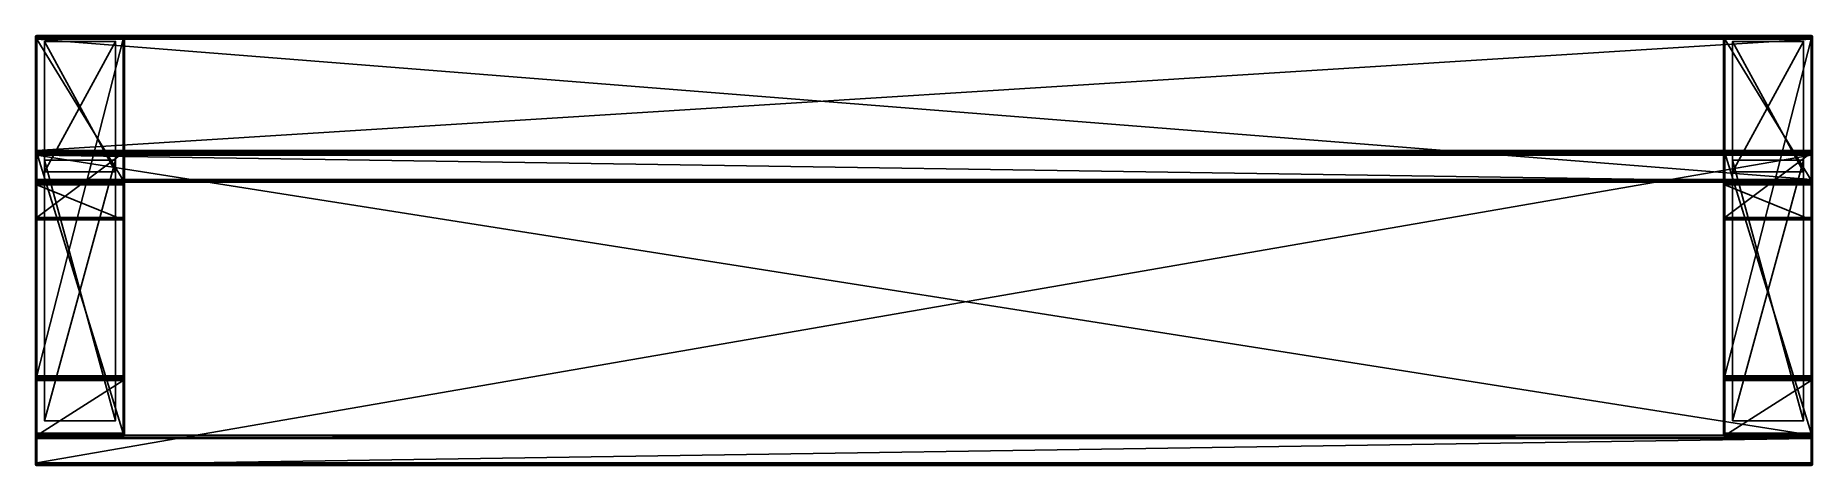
# Model space of a CAD drawing. Header units: millimetres. Extents: x 2343 to 5343, y 1825 to 2550.
import ezdxf

# ---------------------------------------------------------------- set-up
doc = ezdxf.new("R2010")
doc.units = ezdxf.units.MM
doc.layers.get('0').update_dxf_attribs({"true_color": 0x737373})
doc.layers.add('OBRYSOVA', color=7, linetype='Continuous', true_color=0xffffff)

msp = doc.modelspace()

# ---------------------------------------------------------------- meshes
at = {"color": 8, "true_color": 0x737373}
mesh = msp.add_polyface(dxfattribs=at)
corners = [(2358.5, 2320.3, 650), (2358.5, 2540.3, 650), (2358.5, 2540.3, 646), (2358.5, 2320.3, 646), (2478.5, 2320.3, 650), (2478.5, 2540.3, 650), (2478.5, 2540.3, 646), (2478.5, 2320.3, 646)]
mesh.append_faces([[corners[k] for k in face] for face in [(2, 3, 0), (0, 1, 2), (4, 7, 6), (6, 5, 4), (4, 5, 1), (1, 0, 4), (5, 6, 2), (2, 1, 5), (6, 7, 3), (3, 2, 6), (7, 4, 0), (0, 3, 7)]], dxfattribs={"vtx2": -1, "color": 8})
mesh = msp.add_polyface(dxfattribs=at)
corners = [(5208.5, 2320.3, 650), (5208.5, 2540.3, 650), (5208.5, 2540.3, 646), (5208.5, 2320.3, 646), (5328.5, 2320.3, 650), (5328.5, 2540.3, 650), (5328.5, 2540.3, 646), (5328.5, 2320.3, 646)]
mesh.append_faces([[corners[k] for k in face] for face in [(2, 3, 0), (0, 1, 2), (4, 7, 6), (6, 5, 4), (4, 5, 1), (1, 0, 4), (5, 6, 2), (2, 1, 5), (6, 7, 3), (3, 2, 6), (7, 4, 0), (0, 3, 7)]], dxfattribs={"vtx2": -1, "color": 8})
mesh = msp.add_polyface(dxfattribs=at)
corners = [(2358.5, 1900.3, 300), (2358.5, 2340.3, 300), (2358.5, 2340.3, 296), (2358.5, 1900.3, 296), (2478.5, 1900.3, 300), (2478.5, 2340.3, 300), (2478.5, 2340.3, 296), (2478.5, 1900.3, 296)]
mesh.append_faces([[corners[k] for k in face] for face in [(2, 3, 0), (0, 1, 2), (4, 7, 6), (6, 5, 4), (4, 5, 1), (1, 0, 4), (5, 6, 2), (2, 1, 5), (6, 7, 3), (3, 2, 6), (7, 4, 0), (0, 3, 7)]], dxfattribs={"vtx2": -1, "color": 8})
mesh = msp.add_polyface(dxfattribs=at)
corners = [(5208.5, 1900.3, 300), (5208.5, 2340.3, 300), (5208.5, 2340.3, 296), (5208.5, 1900.3, 296), (5328.5, 1900.3, 300), (5328.5, 2340.3, 300), (5328.5, 2340.3, 296), (5328.5, 1900.3, 296)]
mesh.append_faces([[corners[k] for k in face] for face in [(2, 3, 0), (0, 1, 2), (4, 7, 6), (6, 5, 4), (4, 5, 1), (1, 0, 4), (5, 6, 2), (2, 1, 5), (6, 7, 3), (3, 2, 6), (7, 4, 0), (0, 3, 7)]], dxfattribs={"vtx2": -1, "color": 8})
at = {"layer": 'OBRYSOVA', "color": 9}
mesh = msp.add_polyface(dxfattribs=at)
corners = [(2343.5, 2548.3, 641.2), (2343.5, 2548.3, 4.8), (2343.5, 2545.5, 2), (2343.7, 2549.4, 5.5), (2343.7, 2549.3, 640.3), (2343.9, 2546.2, 645.1), (2344.5, 2547.2, 644.9), (2344.4, 2547.7, 644.3), (2343.7, 2547, 644.1), (2343.7, 2544.8, 645.1), (2343.5, 2545.5, 644), (2344.5, 2545.7, 645.6), (2344.9, 2546.8, 645.2), (2344.4, 2544.4, 645.8), (2343.9, 2549.4, 4.1), (2344.5, 2549.2, 3.1), (2344.4, 2548.6, 2.6), (2343.7, 2548.4, 3.3), (2344.5, 2550, 4.6), (2344.9, 2549.6, 3.5), (2344.4, 2550.1, 5.9), (2343.9, 2549.2, 641.9), (2344.5, 2549.1, 642.9), (2344.9, 2549.5, 642.6), (2344.5, 2549.8, 641.4), (2344.4, 2549.9, 639.9), (2343.7, 2548.4, 642.7), (2344.4, 2548.6, 643.4), (2343.9, 2546.2, 1.1), (2344.5, 2547.2, 1.2), (2344.9, 2546.9, 0.8), (2344.5, 2545.7, 0.5), (2343.7, 2544.6, 1.1), (2344.4, 2544.3, 0.4), (2343.7, 2547, 1.9), (2344.4, 2547.7, 1.7)]
mesh.append_faces([[corners[k] for k in face] for face in [(0, 1, 2), (3, 1, 0), (0, 4, 3), (5, 6, 7), (7, 8, 5), (9, 5, 8), (8, 10, 9), (11, 12, 6), (6, 5, 11), (13, 11, 5), (5, 9, 13), (14, 15, 16), (16, 17, 14), (3, 14, 17), (17, 1, 3), (18, 19, 15), (15, 14, 18), (20, 18, 14), (14, 3, 20), (21, 22, 23), (23, 24, 21), (4, 21, 24), (24, 25, 4), (26, 27, 22), (22, 21, 26), (0, 26, 21), (21, 4, 0), (28, 29, 30), (30, 31, 28), (32, 28, 31), (31, 33, 32), (34, 35, 29), (29, 28, 34), (2, 34, 28), (28, 32, 2), (20, 3, 4), (4, 25, 20), (8, 7, 27), (27, 26, 8), (10, 8, 26), (26, 0, 10), (17, 16, 35), (35, 34, 17), (1, 17, 34), (34, 2, 1)]], dxfattribs={"vtx2": -1, "color": 9})
at = {"layer": 'OBRYSOVA', "color": 32}
mesh = msp.add_polyface(dxfattribs=at)
corners = [(2343.5, 2545.5, 798), (2343.5, 2548.3, 795.2), (2343.5, 2548.3, 654.8), (2343.5, 2545.5, 652), (2343.5, 2355, 798), (2343.7, 2549.4, 655.5), (2343.7, 2549.3, 794.3), (2343.7, 2544.6, 651.1), (2343.7, 2307, 650.9), (2343.7, 2355.9, 798.8), (2343.7, 2544.8, 799.1), (2343.9, 2546.2, 799.1), (2344.5, 2547.2, 798.9), (2344.4, 2547.7, 798.3), (2343.7, 2547, 798.1), (2344.5, 2545.7, 799.6), (2344.9, 2546.8, 799.2), (2344.4, 2544.4, 799.8), (2343.9, 2549.4, 654.1), (2344.5, 2549.2, 653.1), (2344.4, 2548.6, 652.6), (2343.7, 2548.4, 653.3), (2344.5, 2550, 654.6), (2344.4, 2550.1, 655.9), (2343.9, 2549.2, 795.9), (2344.5, 2549.1, 796.9), (2344.9, 2549.5, 796.6), (2344.5, 2549.8, 795.4), (2344.4, 2549.9, 793.9), (2343.7, 2548.4, 796.7), (2344.4, 2548.6, 797.4), (2343.9, 2546.2, 651.1), (2344.5, 2547.2, 651.2), (2344.9, 2546.9, 650.9), (2344.5, 2545.7, 650.5), (2344.4, 2544.2, 650.4), (2343.7, 2547, 651.9), (2344.4, 2547.7, 651.7), (2344.4, 2356.4, 799.5)]
mesh.append_faces([[corners[k] for k in face] for face in [(0, 3, 4)]], dxfattribs={"vtx0": -1, "vtx1": -1, "color": 32})
mesh.append_faces([[corners[k] for k in face] for face in [(0, 2, 3)]], dxfattribs={"vtx0": -1, "vtx2": -1, "color": 32})
mesh.append_faces([[corners[k] for k in face] for face in [(0, 1, 2), (5, 2, 1), (1, 6, 5), (3, 7, 8), (4, 9, 10), (10, 0, 4), (11, 12, 13), (13, 14, 11), (10, 11, 14), (14, 0, 10), (15, 16, 12), (12, 11, 15), (17, 15, 11), (11, 10, 17), (18, 19, 20), (20, 21, 18), (5, 18, 21), (21, 2, 5), (19, 18, 22), (23, 22, 18), (18, 5, 23), (24, 25, 26), (26, 27, 24), (6, 24, 27), (27, 28, 6), (29, 30, 25), (25, 24, 29), (1, 29, 24), (24, 6, 1), (31, 32, 33), (33, 34, 31), (7, 31, 34), (34, 35, 7), (36, 37, 32), (32, 31, 36), (3, 36, 31), (31, 7, 3), (23, 5, 6), (6, 28, 23), (8, 7, 35), (14, 13, 30), (30, 29, 14), (0, 14, 29), (29, 1, 0), (21, 20, 37), (37, 36, 21), (2, 21, 36), (36, 3, 2), (38, 17, 10), (10, 9, 38)]], dxfattribs={"vtx2": -1, "color": 32})
at = {"layer": 'OBRYSOVA', "color": 9}
mesh = msp.add_polyface(dxfattribs=at)
corners = [(2345.5, 2550.3, 6), (2345.5, 2550.3, 640), (2491.5, 2550.3, 640), (2345.5, 2548.9, 643.4), (2345.5, 2547.7, 644.6), (2491.5, 2547.7, 644.6), (2345.5, 2547.7, 1.4), (2345.5, 2548.9, 2.6), (2491.5, 2548.9, 2.6), (2344.9, 2546.8, 645.2), (2345.5, 2546.7, 645.4), (2344.9, 2549.6, 3.5), (2345.5, 2549.7, 3.6), (2344.5, 2549.1, 642.9), (2344.4, 2548.6, 643.4), (2344.5, 2547.2, 1.2), (2344.4, 2547.7, 1.7), (2345.5, 2550.2, 4.7), (2491.5, 2550.3, 6), (2344.4, 2547.7, 644.3), (2344.4, 2548.6, 2.6), (2345.5, 2549.7, 642.4), (2491.5, 2548.9, 643.4), (2345.5, 2546.7, 0.6), (2491.5, 2547.7, 1.4), (2344.5, 2547.2, 644.9), (2345.5, 2545.6, 645.8), (2344.5, 2545.7, 645.6), (2345.5, 2544.3, 646), (2344.5, 2549.2, 3.1), (2344.5, 2550, 4.6), (2344.4, 2550.1, 5.9), (2344.9, 2549.5, 642.6), (2344.5, 2549.8, 641.4), (2345.5, 2550.2, 641.3), (2344.4, 2549.9, 639.9), (2344.9, 2546.9, 0.8), (2344.5, 2545.7, 0.5), (2345.5, 2545.6, 0.2), (2344.4, 2544.3, 0.4), (2491.5, 2545.6, 645.8), (2491.5, 2546.7, 645.4), (2491.5, 2550.2, 4.7), (2491.5, 2549.7, 3.6), (2491.5, 2549.7, 642.4), (2491.5, 2550.2, 641.3), (2491.5, 2546.7, 0.6)]
mesh.append_faces([[corners[k] for k in face] for face in [(4, 9, 10), (7, 11, 12), (3, 13, 14), (6, 15, 16), (4, 19, 25), (4, 25, 9), (7, 20, 29), (7, 29, 11), (3, 21, 32), (3, 32, 13), (6, 23, 36), (6, 36, 15)]], dxfattribs={"color": 9})
mesh.append_faces([[corners[k] for k in face] for face in [(0, 1, 2), (3, 4, 5), (6, 7, 8), (17, 0, 18), (19, 4, 3), (3, 14, 19), (20, 7, 6), (6, 16, 20), (21, 3, 22), (23, 6, 24), (26, 10, 9), (9, 27, 26), (28, 26, 27), (17, 12, 11), (11, 30, 17), (0, 17, 30), (30, 31, 0), (33, 32, 21), (21, 34, 33), (35, 33, 34), (34, 1, 35), (37, 36, 23), (23, 38, 37), (39, 37, 38), (0, 31, 35), (35, 1, 0), (10, 26, 40), (4, 10, 41), (12, 17, 42), (7, 12, 43), (34, 21, 44), (1, 34, 45), (38, 23, 46)]], dxfattribs={"vtx2": -1, "color": 9})
at = {"layer": 'OBRYSOVA', "color": 32}
mesh = msp.add_polyface(dxfattribs=at)
corners = [(2345.5, 2352.7, 798.8), (2344.5, 2353, 798.8), (2344.4, 2352.4, 798.4), (2345.5, 2548.9, 797.4), (2344.5, 2549.1, 796.9), (2344.4, 2548.6, 797.4), (2345.5, 2547.7, 651.4), (2344.5, 2547.2, 651.2), (2344.4, 2547.7, 651.7), (2345.5, 2303.9, 652.2), (2344.5, 2303.7, 652.8), (2344.4, 2304.1, 652.2), (2344.4, 2350.7, 797.1), (2345.5, 2350.7, 797.4), (2344.4, 2547.7, 798.3), (2345.5, 2547.7, 798.6), (2344.4, 2548.6, 652.6), (2345.5, 2548.9, 652.6), (2344.4, 2304.5, 651.7), (2345.5, 2304.3, 651.6), (2344.5, 2354.7, 799.4), (2344.9, 2353.5, 799.2), (2345.5, 2353.8, 799.5), (2344.4, 2356.4, 799.5), (2345.5, 2355, 799.9), (2345.5, 2356.3, 800), (2344.5, 2547.2, 798.9), (2344.9, 2546.8, 799.2), (2344.5, 2545.7, 799.6), (2345.5, 2545.6, 799.8), (2344.4, 2544.4, 799.8), (2345.5, 2544.3, 800), (2344.5, 2549.2, 653.1), (2344.9, 2549.6, 653.5), (2344.5, 2550, 654.6), (2345.5, 2550.2, 654.7), (2344.4, 2550.1, 655.9), (2345.5, 2550.3, 656), (2345.5, 2349, 795.5), (2344.4, 2349.2, 795.4), (2344.4, 2348.7, 794.4), (2345.5, 2348.5, 794.3), (2345.5, 2349.7, 796.5), (2344.4, 2349.8, 796.3), (2344.5, 2549.8, 795.4), (2344.9, 2549.5, 796.6), (2345.5, 2549.7, 796.4), (2344.4, 2549.9, 793.9), (2345.5, 2550.2, 795.3), (2345.5, 2550.3, 794), (2344.5, 2545.7, 650.5), (2344.9, 2546.9, 650.9), (2345.5, 2546.7, 650.6), (2344.4, 2544.2, 650.4), (2345.5, 2545.6, 650.2), (2345.5, 2544.3, 650), (2344.5, 2303.3, 654.3), (2344.9, 2303.4, 653.1), (2345.5, 2303.3, 653.3), (2344.4, 2303.6, 655.6), (2345.5, 2303.1, 654.5), (2345.5, 2303.3, 655.7), (2345.5, 2306.2, 650.2), (2344.4, 2306.2, 650.4), (2344.4, 2307.3, 650.2), (2345.5, 2307.5, 650), (2345.5, 2305.2, 650.7), (2344.4, 2305.3, 650.9)]
mesh.append_faces([[corners[k] for k in face] for face in [(0, 1, 2), (3, 4, 5), (6, 7, 8), (9, 10, 11), (0, 21, 1), (15, 14, 26), (15, 26, 27), (17, 16, 32), (17, 32, 33), (3, 45, 4), (6, 51, 7), (9, 57, 10)]], dxfattribs={"color": 32})
mesh.append_faces([[corners[k] for k in face] for face in [(12, 13, 0), (0, 2, 12), (14, 15, 3), (3, 5, 14), (16, 17, 6), (6, 8, 16), (18, 19, 9), (9, 11, 18), (20, 21, 22), (23, 20, 24), (24, 25, 23), (27, 28, 29), (28, 30, 31), (34, 33, 32), (33, 34, 35), (34, 36, 37), (38, 39, 40), (40, 41, 38), (42, 43, 39), (39, 38, 42), (13, 12, 43), (43, 42, 13), (44, 45, 46), (47, 44, 48), (48, 49, 47), (50, 51, 52), (53, 50, 54), (54, 55, 53), (56, 57, 58), (59, 56, 60), (60, 61, 59), (62, 63, 64), (64, 65, 62), (66, 67, 63), (19, 18, 67), (37, 36, 47), (41, 40, 59), (64, 53, 55), (30, 23, 25)]], dxfattribs={"vtx2": -1, "color": 32})
mesh = msp.add_polyface(dxfattribs=at)
corners = [(5341.5, 2544.3, 800), (2345.5, 2544.3, 800), (2345.5, 2356.3, 800), (2345.5, 2550.3, 656), (2345.5, 2550.3, 794), (5341.5, 2550.3, 794), (2345.5, 2352.7, 798.8), (2345.5, 2350.7, 797.4), (5341.5, 2350.7, 797.4), (2345.5, 2548.9, 797.4), (2345.5, 2547.7, 798.6), (5341.5, 2547.7, 798.6), (2345.5, 2547.7, 651.4), (2345.5, 2548.9, 652.6), (5341.5, 2548.9, 652.6), (5341.5, 2307.5, 650), (2345.5, 2307.5, 650), (2345.5, 2544.3, 650), (2345.5, 2303.9, 652.2), (2345.5, 2304.3, 651.6), (5341.5, 2304.3, 651.6), (2345.5, 2348.5, 794.3), (2345.5, 2303.3, 655.7), (5341.5, 2303.3, 655.7), (2344.9, 2546.8, 799.2), (2345.5, 2546.7, 799.4), (2344.9, 2549.6, 653.5), (2345.5, 2549.7, 653.6), (2345.5, 2355, 799.9), (5341.5, 2355, 799.9), (2345.5, 2545.6, 799.8), (2345.5, 2550.2, 654.7), (5341.5, 2550.3, 656), (2345.5, 2349.7, 796.5), (5341.5, 2349.7, 796.5), (2345.5, 2549.7, 796.4), (5341.5, 2548.9, 797.4), (2345.5, 2546.7, 650.6), (5341.5, 2547.7, 651.4), (2345.5, 2306.2, 650.2), (2345.5, 2303.3, 653.3), (5341.5, 2303.9, 652.2), (2345.5, 2353.8, 799.5), (2344.9, 2353.5, 799.2), (2344.5, 2354.7, 799.4), (2344.5, 2545.7, 799.6), (2344.5, 2550, 654.6), (2344.9, 2549.5, 796.6), (2345.5, 2550.2, 795.3), (2344.5, 2549.8, 795.4), (2344.9, 2546.9, 650.9), (2345.5, 2545.6, 650.2), (2344.5, 2545.7, 650.5), (2344.9, 2303.4, 653.1), (2345.5, 2303.1, 654.5), (2344.5, 2303.3, 654.3), (2344.4, 2306.2, 650.4), (2345.5, 2305.2, 650.7), (2344.4, 2305.3, 650.9), (2344.4, 2549.9, 793.9), (5341.5, 2353.8, 799.5), (5341.5, 2352.7, 798.8), (5341.5, 2545.6, 799.8), (5341.5, 2546.7, 799.4), (5341.5, 2550.2, 654.7), (5341.5, 2549.7, 653.6), (2345.5, 2349, 795.5), (5341.5, 2349, 795.5), (5341.5, 2348.5, 794.3), (5341.5, 2549.7, 796.4), (5341.5, 2550.2, 795.3), (5341.5, 2546.7, 650.6), (5341.5, 2545.6, 650.2), (2344.4, 2303.6, 655.6), (5341.5, 2306.2, 650.2), (5341.5, 2305.2, 650.7), (5341.5, 2303.3, 653.3), (5341.5, 2303.1, 654.5), (2344.4, 2307.3, 650.2), (2344.4, 2544.4, 799.8)]
mesh.append_faces([[corners[k] for k in face] for face in [(10, 24, 25), (13, 26, 27), (6, 42, 43), (9, 35, 47), (12, 37, 50), (18, 40, 53)]], dxfattribs={"color": 32})
mesh.append_faces([[corners[k] for k in face] for face in [(0, 1, 2), (3, 4, 5), (6, 7, 8), (9, 10, 11), (12, 13, 14), (15, 16, 17), (18, 19, 20), (21, 22, 23), (2, 28, 29), (30, 1, 0), (31, 3, 32), (7, 33, 34), (35, 9, 36), (37, 12, 38), (39, 16, 15), (40, 18, 41), (42, 28, 44), (30, 25, 24), (1, 30, 45), (31, 27, 26), (3, 31, 46), (35, 48, 49), (37, 51, 52), (40, 54, 55), (56, 39, 57), (58, 57, 19), (59, 4, 3), (28, 42, 60), (42, 6, 61), (25, 30, 62), (10, 25, 63), (27, 31, 64), (13, 27, 65), (33, 66, 67), (66, 21, 68), (48, 35, 69), (4, 48, 70), (51, 37, 71), (17, 51, 72), (73, 22, 21), (57, 39, 74), (19, 57, 75), (54, 40, 76), (22, 54, 77), (17, 16, 78), (2, 1, 79)]], dxfattribs={"vtx2": -1, "color": 32})
at = {"layer": 'OBRYSOVA', "color": 9}
mesh = msp.add_polyface(dxfattribs=at)
corners = [(2491.5, 2550.3, 640), (2491.5, 2550.3, 6), (2345.5, 2550.3, 6), (2491.5, 2547.7, 644.6), (2491.5, 2548.9, 643.4), (2345.5, 2548.9, 643.4), (2491.5, 2548.9, 2.6), (2491.5, 2547.7, 1.4), (2345.5, 2547.7, 1.4), (2491.5, 2544.3, 646), (2492.1, 2545.4, 645.8), (2491.5, 2545.6, 645.8), (2492.1, 2550.1, 4.9), (2491.5, 2550.2, 4.7), (2345.5, 2545.6, 645.8), (2345.5, 2550.2, 4.7), (2492.6, 2548.8, 643.2), (2492.6, 2547.5, 644.5), (2492.6, 2547.5, 1.5), (2492.6, 2548.8, 2.8), (2491.5, 2549.7, 642.4), (2345.5, 2549.7, 642.4), (2491.5, 2546.7, 0.6), (2345.5, 2546.7, 0.6), (2492.5, 2544.9, 645.8), (2491.5, 2546.7, 645.4), (2492.5, 2546.5, 645.3), (2492.6, 2550.1, 6.2), (2492.5, 2550.1, 5.4), (2491.5, 2549.7, 3.6), (2492.5, 2549.7, 3.8), (2491.5, 2550.2, 641.3), (2492.6, 2550, 641.3), (2492.6, 2550.1, 640.1), (2492.6, 2549.5, 642.3), (2491.5, 2545.6, 0.2), (2492.6, 2545.6, 0.4), (2492.6, 2544.4, 0.2), (2492.6, 2546.6, 0.8), (2345.5, 2546.7, 645.4), (2345.5, 2547.7, 644.6), (2345.5, 2549.7, 3.6), (2345.5, 2548.9, 2.6), (2345.5, 2550.2, 641.3), (2345.5, 2550.3, 640), (2345.5, 2545.6, 0.2), (2345.5, 2544.3)]
mesh.append_faces([[corners[k] for k in face] for face in [(9, 10, 11), (1, 12, 13), (9, 24, 10), (1, 27, 28), (1, 28, 12)]], dxfattribs={"color": 9})
mesh.append_faces([[corners[k] for k in face] for face in [(0, 1, 2), (3, 4, 5), (6, 7, 8), (9, 11, 14), (1, 13, 15), (16, 4, 3), (3, 17, 16), (18, 7, 6), (6, 19, 18), (4, 20, 21), (7, 22, 23), (25, 11, 10), (10, 26, 25), (3, 25, 26), (26, 17, 3), (29, 13, 12), (12, 30, 29), (6, 29, 30), (30, 19, 6), (31, 32, 33), (33, 0, 31), (20, 34, 32), (32, 31, 20), (4, 16, 34), (34, 20, 4), (35, 36, 37), (22, 38, 36), (36, 35, 22), (7, 18, 38), (38, 22, 7), (0, 33, 27), (27, 1, 0), (11, 25, 39), (25, 3, 40), (13, 29, 41), (29, 6, 42), (20, 31, 43), (31, 0, 44), (22, 35, 45), (46, 45, 35)]], dxfattribs={"vtx2": -1, "color": 9})
at = {"layer": 'OBRYSOVA', "color": 32}
mesh = msp.add_polyface(dxfattribs=at)
corners = [(2345.5, 2356.3, 800), (5341.5, 2356.3, 800), (5341.5, 2544.3, 800), (5341.5, 2550.3, 794), (5341.5, 2550.3, 656), (2345.5, 2550.3, 656), (5341.5, 2350.7, 797.4), (5341.5, 2352.7, 798.8), (2345.5, 2352.7, 798.8), (5341.5, 2547.7, 798.6), (5341.5, 2548.9, 797.4), (2345.5, 2548.9, 797.4), (5341.5, 2548.9, 652.6), (5341.5, 2547.7, 651.4), (2345.5, 2547.7, 651.4), (2345.5, 2544.3, 650), (5341.5, 2544.3, 650), (5341.5, 2307.5, 650), (5341.5, 2304.3, 651.6), (5341.5, 2303.9, 652.2), (2345.5, 2303.9, 652.2), (5341.5, 2303.3, 655.7), (5341.5, 2348.5, 794.3), (2345.5, 2348.5, 794.3), (5342.1, 2348.9, 795.3), (5341.5, 2349, 795.5), (5342.1, 2545.4, 799.8), (5341.5, 2545.6, 799.8), (5342.1, 2550.1, 654.9), (5341.5, 2550.2, 654.7), (5342.1, 2353.7, 799.4), (5341.5, 2353.8, 799.5), (5342.1, 2306.4, 650.2), (5341.5, 2306.2, 650.2), (5342.1, 2303.4, 653.2), (5341.5, 2303.3, 653.3), (5341.5, 2355, 799.9), (2345.5, 2545.6, 799.8), (2345.5, 2550.2, 654.7), (5342.6, 2352.4, 798.4), (5341.5, 2349.7, 796.5), (2345.5, 2350.7, 797.4), (5341.5, 2549.7, 796.4), (2345.5, 2549.7, 796.4), (5341.5, 2546.7, 650.6), (2345.5, 2546.7, 650.6), (2345.5, 2306.2, 650.2), (2345.5, 2303.3, 653.3), (5342.5, 2349.7, 796.2), (5341.5, 2546.7, 799.4), (5342.5, 2546.5, 799.3), (5341.5, 2549.7, 653.6), (5342.5, 2549.7, 653.8), (5342.5, 2354.8, 799.7), (5341.5, 2305.2, 650.7), (5342.5, 2305.4, 650.7), (5341.5, 2303.1, 654.5), (5342.5, 2303.2, 654.3), (2345.5, 2355, 799.9), (2345.5, 2353.8, 799.5), (2345.5, 2546.7, 799.4), (2345.5, 2547.7, 798.6), (2345.5, 2549.7, 653.6), (2345.5, 2548.9, 652.6), (2345.5, 2349.7, 796.5), (2345.5, 2349, 795.5), (5341.5, 2550.2, 795.3), (2345.5, 2550.2, 795.3), (2345.5, 2550.3, 794), (5341.5, 2545.6, 650.2), (2345.5, 2545.6, 650.2), (2345.5, 2305.2, 650.7), (2345.5, 2304.3, 651.6), (2345.5, 2303.1, 654.5), (2345.5, 2303.3, 655.7)]
mesh.append_faces([[corners[k] for k in face] for face in [(22, 24, 25), (2, 26, 27), (4, 28, 29), (7, 30, 31), (17, 32, 33), (19, 34, 35)]], dxfattribs={"color": 32})
mesh.append_faces([[corners[k] for k in face] for face in [(0, 1, 2), (3, 4, 5), (6, 7, 8), (9, 10, 11), (12, 13, 14), (15, 16, 17), (18, 19, 20), (21, 22, 23), (36, 1, 0), (2, 27, 37), (4, 29, 38), (39, 7, 6), (40, 6, 41), (10, 42, 43), (13, 44, 45), (17, 33, 46), (19, 35, 47), (40, 25, 24), (6, 40, 48), (49, 27, 26), (9, 49, 50), (51, 29, 28), (12, 51, 52), (36, 31, 30), (1, 36, 53), (54, 33, 32), (18, 54, 55), (56, 35, 34), (21, 56, 57), (31, 36, 58), (7, 31, 59), (27, 49, 60), (49, 9, 61), (29, 51, 62), (51, 12, 63), (25, 40, 64), (22, 25, 65), (42, 66, 67), (66, 3, 68), (44, 69, 70), (69, 16, 15), (33, 54, 71), (54, 18, 72), (35, 56, 73), (56, 21, 74)]], dxfattribs={"vtx2": -1, "color": 32})
at = {"layer": 'OBRYSOVA', "color": 9}
mesh = msp.add_polyface(dxfattribs=at)
corners = [(2493.5, 2548.3, 4.8), (2493.5, 2548.3, 641.2), (2493.5, 2545.5, 644), (2493.3, 2549.1, 641.9), (2493.3, 2548.6, 642.4), (2493.5, 2545.5, 2), (2493.3, 2546.2, 1.2), (2493.3, 2546.7, 1.7), (2493.3, 2549.4, 640.5), (2493.3, 2549.4, 5.8), (2493.1, 2545.7, 645.3), (2492.5, 2544.9, 645.8), (2492.6, 2544.1, 645.8), (2493.3, 2546.7, 644.3), (2493.3, 2544.5, 645.1), (2492.5, 2546.5, 645.3), (2492.1, 2545.4, 645.8), (2492.6, 2547.5, 644.5), (2493.1, 2549.6, 4.6), (2492.5, 2550.1, 5.4), (2492.6, 2550.1, 6.2), (2493.3, 2548.6, 3.6), (2492.5, 2549.7, 3.8), (2492.1, 2550.1, 4.9), (2492.6, 2548.8, 2.8), (2493.3, 2549.3, 641.2), (2492.6, 2550, 641.3), (2492.6, 2550.1, 640.1), (2492.6, 2549.5, 642.3), (2492.6, 2548.8, 643.2), (2493.3, 2544.8, 0.9), (2493.3, 2545.5, 1), (2492.6, 2545.6, 0.4), (2492.6, 2544.4, 0.2), (2492.6, 2546.6, 0.8), (2492.6, 2547.5, 1.5)]
mesh.append_faces([[corners[k] for k in face] for face in [(1, 3, 4), (5, 6, 7), (1, 8, 25), (1, 25, 3), (5, 30, 31), (5, 31, 6)]], dxfattribs={"color": 9})
mesh.append_faces([[corners[k] for k in face] for face in [(0, 1, 2), (8, 1, 0), (0, 9, 8), (10, 11, 12), (13, 10, 14), (14, 2, 13), (15, 16, 11), (11, 10, 15), (17, 15, 10), (10, 13, 17), (18, 19, 20), (20, 9, 18), (21, 18, 9), (9, 0, 21), (22, 23, 19), (19, 18, 22), (24, 22, 18), (18, 21, 24), (26, 25, 8), (8, 27, 26), (28, 3, 25), (25, 26, 28), (29, 4, 3), (3, 28, 29), (32, 31, 30), (30, 33, 32), (34, 6, 31), (31, 32, 34), (35, 7, 6), (6, 34, 35), (27, 8, 9), (9, 20, 27), (4, 29, 17), (17, 13, 4), (1, 4, 13), (13, 2, 1), (7, 35, 24), (24, 21, 7), (5, 7, 21), (21, 0, 5)]], dxfattribs={"vtx2": -1, "color": 9})
mesh = msp.add_polyface(dxfattribs=at)
corners = [(5193.5, 2548.3, 641.2), (5193.5, 2548.3, 4.8), (5193.5, 2545.5, 2), (5193.7, 2549.4, 5.5), (5193.7, 2549.3, 640.3), (5193.9, 2546.2, 645.1), (5194.5, 2547.2, 644.9), (5194.4, 2547.7, 644.3), (5193.7, 2547, 644.1), (5193.7, 2544.8, 645.1), (5193.5, 2545.5, 644), (5194.5, 2545.7, 645.6), (5194.9, 2546.8, 645.2), (5194.4, 2544.4, 645.8), (5193.9, 2549.4, 4.1), (5194.5, 2549.2, 3.1), (5194.4, 2548.6, 2.6), (5193.7, 2548.4, 3.3), (5194.5, 2550, 4.6), (5194.9, 2549.6, 3.5), (5194.4, 2550.1, 5.9), (5193.9, 2549.2, 641.9), (5194.5, 2549.1, 642.9), (5194.9, 2549.5, 642.6), (5194.5, 2549.8, 641.4), (5194.4, 2549.9, 639.9), (5193.7, 2548.4, 642.7), (5194.4, 2548.6, 643.4), (5193.9, 2546.2, 1.1), (5194.5, 2547.2, 1.2), (5194.9, 2546.9, 0.8), (5194.5, 2545.7, 0.5), (5193.7, 2544.6, 1.1), (5194.4, 2544.3, 0.4), (5193.7, 2547, 1.9), (5194.4, 2547.7, 1.7)]
mesh.append_faces([[corners[k] for k in face] for face in [(0, 1, 2), (3, 1, 0), (0, 4, 3), (5, 6, 7), (7, 8, 5), (9, 5, 8), (8, 10, 9), (11, 12, 6), (6, 5, 11), (13, 11, 5), (5, 9, 13), (14, 15, 16), (16, 17, 14), (3, 14, 17), (17, 1, 3), (18, 19, 15), (15, 14, 18), (20, 18, 14), (14, 3, 20), (21, 22, 23), (23, 24, 21), (4, 21, 24), (24, 25, 4), (26, 27, 22), (22, 21, 26), (0, 26, 21), (21, 4, 0), (28, 29, 30), (30, 31, 28), (32, 28, 31), (31, 33, 32), (34, 35, 29), (29, 28, 34), (2, 34, 28), (28, 32, 2), (20, 3, 4), (4, 25, 20), (8, 7, 27), (27, 26, 8), (10, 8, 26), (26, 0, 10), (17, 16, 35), (35, 34, 17), (1, 17, 34), (34, 2, 1)]], dxfattribs={"vtx2": -1, "color": 9})
mesh = msp.add_polyface(dxfattribs=at)
corners = [(5195.5, 2550.3, 6), (5195.5, 2550.3, 640), (5341.5, 2550.3, 640), (5195.5, 2548.9, 643.4), (5195.5, 2547.7, 644.6), (5341.5, 2547.7, 644.6), (5195.5, 2547.7, 1.4), (5195.5, 2548.9, 2.6), (5341.5, 2548.9, 2.6), (5194.9, 2546.8, 645.2), (5195.5, 2546.7, 645.4), (5194.9, 2549.6, 3.5), (5195.5, 2549.7, 3.6), (5194.5, 2549.1, 642.9), (5194.4, 2548.6, 643.4), (5194.5, 2547.2, 1.2), (5194.4, 2547.7, 1.7), (5195.5, 2550.2, 4.7), (5341.5, 2550.3, 6), (5194.4, 2547.7, 644.3), (5194.4, 2548.6, 2.6), (5195.5, 2549.7, 642.4), (5341.5, 2548.9, 643.4), (5195.5, 2546.7, 0.6), (5341.5, 2547.7, 1.4), (5194.5, 2547.2, 644.9), (5195.5, 2545.6, 645.8), (5194.5, 2545.7, 645.6), (5195.5, 2544.3, 646), (5194.5, 2549.2, 3.1), (5194.5, 2550, 4.6), (5194.4, 2550.1, 5.9), (5194.9, 2549.5, 642.6), (5194.5, 2549.8, 641.4), (5195.5, 2550.2, 641.3), (5194.4, 2549.9, 639.9), (5194.9, 2546.9, 0.8), (5194.5, 2545.7, 0.5), (5195.5, 2545.6, 0.2), (5194.4, 2544.3, 0.4), (5341.5, 2545.6, 645.8), (5341.5, 2546.7, 645.4), (5341.5, 2550.2, 4.7), (5341.5, 2549.7, 3.6), (5341.5, 2549.7, 642.4), (5341.5, 2550.2, 641.3), (5341.5, 2546.7, 0.6)]
mesh.append_faces([[corners[k] for k in face] for face in [(4, 9, 10), (7, 11, 12), (3, 13, 14), (6, 15, 16), (4, 19, 25), (4, 25, 9), (7, 20, 29), (7, 29, 11), (3, 21, 32), (3, 32, 13), (6, 23, 36), (6, 36, 15)]], dxfattribs={"color": 9})
mesh.append_faces([[corners[k] for k in face] for face in [(0, 1, 2), (3, 4, 5), (6, 7, 8), (17, 0, 18), (19, 4, 3), (3, 14, 19), (20, 7, 6), (6, 16, 20), (21, 3, 22), (23, 6, 24), (26, 10, 9), (9, 27, 26), (28, 26, 27), (17, 12, 11), (11, 30, 17), (0, 17, 30), (30, 31, 0), (33, 32, 21), (21, 34, 33), (35, 33, 34), (34, 1, 35), (37, 36, 23), (23, 38, 37), (39, 37, 38), (0, 31, 35), (35, 1, 0), (10, 26, 40), (4, 10, 41), (12, 17, 42), (7, 12, 43), (34, 21, 44), (1, 34, 45), (38, 23, 46)]], dxfattribs={"vtx2": -1, "color": 9})
mesh = msp.add_polyface(dxfattribs=at)
corners = [(5341.5, 2550.3, 640), (5341.5, 2550.3, 6), (5195.5, 2550.3, 6), (5341.5, 2547.7, 644.6), (5341.5, 2548.9, 643.4), (5195.5, 2548.9, 643.4), (5341.5, 2548.9, 2.6), (5341.5, 2547.7, 1.4), (5195.5, 2547.7, 1.4), (5341.5, 2544.3, 646), (5342.1, 2545.4, 645.8), (5341.5, 2545.6, 645.8), (5342.1, 2550.1, 4.9), (5341.5, 2550.2, 4.7), (5195.5, 2545.6, 645.8), (5195.5, 2550.2, 4.7), (5342.6, 2548.8, 643.2), (5342.6, 2547.5, 644.5), (5342.6, 2547.5, 1.5), (5342.6, 2548.8, 2.8), (5341.5, 2549.7, 642.4), (5195.5, 2549.7, 642.4), (5341.5, 2546.7, 0.6), (5195.5, 2546.7, 0.6), (5342.5, 2544.9, 645.8), (5341.5, 2546.7, 645.4), (5342.5, 2546.5, 645.3), (5342.6, 2550.1, 6.2), (5342.5, 2550.1, 5.4), (5341.5, 2549.7, 3.6), (5342.5, 2549.7, 3.8), (5341.5, 2550.2, 641.3), (5342.6, 2550, 641.3), (5342.6, 2550.1, 640.1), (5342.6, 2549.5, 642.3), (5341.5, 2545.6, 0.2), (5342.6, 2545.6, 0.4), (5342.6, 2544.4, 0.2), (5342.6, 2546.6, 0.8), (5195.5, 2546.7, 645.4), (5195.5, 2547.7, 644.6), (5195.5, 2549.7, 3.6), (5195.5, 2548.9, 2.6), (5195.5, 2550.2, 641.3), (5195.5, 2550.3, 640), (5195.5, 2545.6, 0.2), (5195.5, 2544.3)]
mesh.append_faces([[corners[k] for k in face] for face in [(9, 10, 11), (1, 12, 13), (9, 24, 10), (1, 27, 28), (1, 28, 12)]], dxfattribs={"color": 9})
mesh.append_faces([[corners[k] for k in face] for face in [(0, 1, 2), (3, 4, 5), (6, 7, 8), (9, 11, 14), (1, 13, 15), (16, 4, 3), (3, 17, 16), (18, 7, 6), (6, 19, 18), (4, 20, 21), (7, 22, 23), (25, 11, 10), (10, 26, 25), (3, 25, 26), (26, 17, 3), (29, 13, 12), (12, 30, 29), (6, 29, 30), (30, 19, 6), (31, 32, 33), (33, 0, 31), (20, 34, 32), (32, 31, 20), (4, 16, 34), (34, 20, 4), (35, 36, 37), (22, 38, 36), (36, 35, 22), (7, 18, 38), (38, 22, 7), (0, 33, 27), (27, 1, 0), (11, 25, 39), (25, 3, 40), (13, 29, 41), (29, 6, 42), (20, 31, 43), (31, 0, 44), (22, 35, 45), (46, 45, 35)]], dxfattribs={"vtx2": -1, "color": 9})
at = {"layer": 'OBRYSOVA', "color": 32}
mesh = msp.add_polyface(dxfattribs=at)
corners = [(5341.5, 2350.7, 797.4), (5342.6, 2350.7, 797.1), (5342.6, 2352.4, 798.4), (5342.6, 2548.8, 797.2), (5341.5, 2548.9, 797.4), (5341.5, 2547.7, 798.6), (5342.6, 2547.5, 798.5), (5342.6, 2547.5, 651.5), (5341.5, 2547.7, 651.4), (5341.5, 2548.9, 652.6), (5342.6, 2548.8, 652.8), (5342.6, 2304.1, 652.2), (5341.5, 2303.9, 652.2), (5341.5, 2304.3, 651.6), (5342.6, 2304.5, 651.7), (5341.5, 2348.5, 794.3), (5342.6, 2348.5, 793.8), (5342.5, 2348.8, 794.7), (5342.1, 2348.9, 795.3), (5342.5, 2349.7, 796.2), (5341.5, 2349.7, 796.5), (5341.5, 2544.3, 800), (5342.6, 2544.1, 799.8), (5342.5, 2544.9, 799.8), (5342.1, 2545.4, 799.8), (5342.5, 2546.5, 799.3), (5341.5, 2546.7, 799.4), (5341.5, 2550.3, 656), (5342.6, 2550.1, 656.2), (5342.5, 2550.1, 655.4), (5342.1, 2550.1, 654.9), (5342.5, 2549.7, 653.8), (5341.5, 2549.7, 653.6), (5341.5, 2352.7, 798.8), (5342.5, 2353.2, 799), (5342.1, 2353.7, 799.4), (5342.5, 2354.8, 799.7), (5341.5, 2355, 799.9), (5342.6, 2356.2, 799.8), (5341.5, 2356.3, 800), (5341.5, 2550.2, 795.3), (5342.6, 2550, 795.3), (5342.6, 2550.1, 794.1), (5341.5, 2550.3, 794), (5341.5, 2549.7, 796.4), (5342.6, 2549.5, 796.3), (5341.5, 2545.6, 650.2), (5342.6, 2545.6, 650.4), (5342.6, 2544.4, 650.2), (5341.5, 2544.3, 650), (5341.5, 2546.7, 650.6), (5342.6, 2546.6, 650.8), (5341.5, 2307.5, 650), (5342.6, 2307.6, 650.2), (5342.5, 2306.8, 650.2), (5342.1, 2306.4, 650.2), (5342.5, 2305.4, 650.7), (5341.5, 2305.2, 650.7), (5342.5, 2303.7, 652.8), (5342.1, 2303.4, 653.2), (5342.5, 2303.2, 654.3), (5341.5, 2303.1, 654.5), (5342.6, 2303.5, 655.5), (5341.5, 2303.3, 655.7)]
mesh.append_faces([[corners[k] for k in face] for face in [(15, 16, 17), (15, 17, 18), (21, 22, 23), (21, 23, 24), (27, 28, 29), (27, 29, 30), (33, 2, 34), (33, 34, 35), (52, 53, 54), (52, 54, 55), (12, 11, 58), (12, 58, 59)]], dxfattribs={"color": 32})
mesh.append_faces([[corners[k] for k in face] for face in [(0, 1, 2), (3, 4, 5), (5, 6, 3), (7, 8, 9), (9, 10, 7), (11, 12, 13), (13, 14, 11), (18, 19, 20), (19, 1, 0), (25, 24, 23), (24, 25, 26), (25, 6, 5), (30, 31, 32), (31, 10, 9), (35, 36, 37), (36, 38, 39), (40, 41, 42), (42, 43, 40), (44, 45, 41), (41, 40, 44), (4, 3, 45), (45, 44, 4), (46, 47, 48), (48, 49, 46), (50, 51, 47), (47, 46, 50), (8, 7, 51), (51, 50, 8), (55, 56, 57), (56, 14, 13), (59, 60, 61), (60, 62, 63), (43, 42, 28), (28, 27, 43), (16, 15, 63), (63, 62, 16), (21, 39, 38), (38, 22, 21), (53, 52, 49), (49, 48, 53)]], dxfattribs={"vtx2": -1, "color": 32})
at = {"layer": 'OBRYSOVA', "color": 9}
mesh = msp.add_polyface(dxfattribs=at)
corners = [(5343.5, 2548.3, 4.8), (5343.5, 2548.3, 641.2), (5343.5, 2545.5, 644), (5343.3, 2549.1, 641.9), (5343.3, 2548.6, 642.4), (5343.5, 2545.5, 2), (5343.3, 2546.2, 1.2), (5343.3, 2546.7, 1.7), (5343.3, 2549.4, 640.5), (5343.3, 2549.4, 5.8), (5343.1, 2545.7, 645.3), (5342.5, 2544.9, 645.8), (5342.6, 2544.1, 645.8), (5343.3, 2546.7, 644.3), (5343.3, 2544.5, 645.1), (5342.5, 2546.5, 645.3), (5342.1, 2545.4, 645.8), (5342.6, 2547.5, 644.5), (5343.1, 2549.6, 4.6), (5342.5, 2550.1, 5.4), (5342.6, 2550.1, 6.2), (5343.3, 2548.6, 3.6), (5342.5, 2549.7, 3.8), (5342.1, 2550.1, 4.9), (5342.6, 2548.8, 2.8), (5343.3, 2549.3, 641.2), (5342.6, 2550, 641.3), (5342.6, 2550.1, 640.1), (5342.6, 2549.5, 642.3), (5342.6, 2548.8, 643.2), (5343.3, 2544.8, 0.9), (5343.3, 2545.5, 1), (5342.6, 2545.6, 0.4), (5342.6, 2544.4, 0.2), (5342.6, 2546.6, 0.8), (5342.6, 2547.5, 1.5)]
mesh.append_faces([[corners[k] for k in face] for face in [(1, 3, 4), (5, 6, 7), (1, 8, 25), (1, 25, 3), (5, 30, 31), (5, 31, 6)]], dxfattribs={"color": 9})
mesh.append_faces([[corners[k] for k in face] for face in [(0, 1, 2), (8, 1, 0), (0, 9, 8), (10, 11, 12), (13, 10, 14), (14, 2, 13), (15, 16, 11), (11, 10, 15), (17, 15, 10), (10, 13, 17), (18, 19, 20), (20, 9, 18), (21, 18, 9), (9, 0, 21), (22, 23, 19), (19, 18, 22), (24, 22, 18), (18, 21, 24), (26, 25, 8), (8, 27, 26), (28, 3, 25), (25, 26, 28), (29, 4, 3), (3, 28, 29), (32, 31, 30), (30, 33, 32), (34, 6, 31), (31, 32, 34), (35, 7, 6), (6, 34, 35), (27, 8, 9), (9, 20, 27), (4, 29, 17), (17, 13, 4), (1, 4, 13), (13, 2, 1), (7, 35, 24), (24, 21, 7), (5, 7, 21), (21, 0, 5)]], dxfattribs={"vtx2": -1, "color": 9})
at = {"layer": 'OBRYSOVA', "color": 32}
mesh = msp.add_polyface(dxfattribs=at)
corners = [(5343.5, 2548.3, 654.8), (5343.5, 2548.3, 795.2), (5343.5, 2545.5, 798), (5343.5, 2355, 798), (5343.5, 2545.5, 652), (5343.3, 2549.1, 795.9), (5343.3, 2548.6, 796.4), (5343.3, 2546.2, 651.2), (5343.3, 2546.7, 651.7), (5343.3, 2549.4, 794.5), (5343.3, 2549.4, 655.8), (5343.3, 2544.5, 799.1), (5343.3, 2355.7, 799.1), (5343.3, 2307.2, 650.9), (5343.3, 2544.8, 650.9), (5343.1, 2545.7, 799.3), (5342.5, 2544.9, 799.8), (5342.6, 2544.1, 799.8), (5343.3, 2546.7, 798.3), (5342.5, 2546.5, 799.3), (5342.6, 2547.5, 798.5), (5343.1, 2549.6, 654.6), (5342.5, 2550.1, 655.4), (5342.6, 2550.1, 656.2), (5343.3, 2548.6, 653.6), (5342.5, 2549.7, 653.8), (5342.1, 2550.1, 654.9), (5342.6, 2548.8, 652.8), (5343.3, 2549.3, 795.2), (5342.6, 2550, 795.3), (5342.6, 2550.1, 794.1), (5342.6, 2549.5, 796.3), (5342.6, 2548.8, 797.2), (5343.3, 2545.5, 651), (5342.6, 2545.6, 650.4), (5342.6, 2544.4, 650.2), (5342.6, 2546.6, 650.8), (5342.6, 2547.5, 651.5), (5342.6, 2356.2, 799.8)]
mesh.append_faces([[corners[k] for k in face] for face in [(1, 5, 6), (4, 7, 8), (1, 9, 28), (1, 28, 5), (4, 14, 33), (4, 33, 7)]], dxfattribs={"color": 32})
mesh.append_faces([[corners[k] for k in face] for face in [(0, 2, 3)]], dxfattribs={"vtx0": -1, "vtx2": -1, "color": 32})
mesh.append_faces([[corners[k] for k in face] for face in [(4, 0, 3)]], dxfattribs={"vtx1": -1, "vtx2": -1, "color": 32})
mesh.append_faces([[corners[k] for k in face] for face in [(0, 1, 2), (9, 1, 0), (0, 10, 9), (2, 11, 12), (13, 14, 4), (15, 16, 17), (17, 11, 15), (18, 15, 11), (11, 2, 18), (16, 15, 19), (20, 19, 15), (15, 18, 20), (21, 22, 23), (23, 10, 21), (24, 21, 10), (10, 0, 24), (25, 26, 22), (22, 21, 25), (27, 25, 21), (21, 24, 27), (29, 28, 9), (9, 30, 29), (31, 5, 28), (28, 29, 31), (32, 6, 5), (5, 31, 32), (34, 33, 14), (14, 35, 34), (36, 7, 33), (33, 34, 36), (37, 8, 7), (7, 36, 37), (30, 9, 10), (10, 23, 30), (11, 17, 38), (6, 32, 20), (20, 18, 6), (1, 6, 18), (18, 2, 1), (8, 37, 27), (27, 24, 8), (4, 8, 24), (24, 0, 4), (35, 14, 13)]], dxfattribs={"vtx2": -1, "color": 32})
at = {"layer": 'OBRYSOVA', "color": 9}
mesh = msp.add_polyface(dxfattribs=at)
corners = [(2343.5, 2304.8, 644), (2343.5, 2545.5, 644), (2343.5, 2548.3, 641.2), (2343.5, 2356.3, 456), (2343.5, 2545.5, 2), (2343.5, 2356.3, 294), (2493.5, 1974.6, 2), (2493.5, 2545.5, 2), (2493.5, 2548.3, 4.8), (2493.5, 2356.3, 294), (2493.5, 2545.5, 644), (2493.5, 2356.3, 456), (2493.5, 2300.6, 641), (2493.5, 2304.8, 644), (2491.5, 2306.1, 646), (2491.5, 2544.3, 646), (2345.5, 2544.3, 646), (2345.5, 2306.1, 646), (2343.7, 2355.1, 295.6), (2343.7, 2355.2, 296.2), (2343.7, 2544.8, 645.1), (2343.7, 2305.8, 644.8), (2343.7, 2355.2, 455.6), (2343.7, 2544.6, 1.1), (2343.7, 1975.3, 0.9), (2493.3, 2305.5, 645.1), (2493.3, 2544.5, 645.1), (2493.3, 2355.2, 296.2), (2493.3, 2355.2, 455.6), (2345.5, 2545.6, 645.8), (2344.5, 2545.7, 645.6), (2344.4, 2544.4, 645.8), (2343.7, 2354.7, 295.2), (2343.7, 2355.9, 454.9), (2343.9, 2355, 454.6), (2344.5, 2354.4, 454), (2492.6, 2544.1, 645.8), (2492.5, 2544.9, 645.8), (2493.1, 2545.7, 645.3), (2492.6, 2354.5, 295.8), (2493.3, 2355.9, 295.1), (2493.1, 2354.9, 296.1), (2493.3, 2354.1, 454.9), (2345.5, 2545.6, 0.2), (2345.5, 2544.3), (2344.4, 2544.3, 0.4), (2492.6, 2544.4, 0.2), (2491.5, 2544.3), (2491.5, 2545.6, 0.2), (2344.4, 2306.2, 645.5), (2492.6, 2306, 645.8), (2493.3, 2544.8, 0.9), (2493.3, 1975.9, 0.9), (2492.6, 1976.4, 0.2)]
mesh.append_faces([[corners[k] for k in face] for face in [(5, 18, 19), (5, 32, 18), (15, 36, 37)]], dxfattribs={"color": 9})
mesh.append_faces([[corners[k] for k in face] for face in [(3, 2, 5)]], dxfattribs={"vtx0": -1, "vtx1": -1, "color": 9})
mesh.append_faces([[corners[k] for k in face] for face in [(3, 0, 2), (2, 4, 5), (9, 8, 10), (12, 11, 10)]], dxfattribs={"vtx0": -1, "vtx1": -1, "vtx2": -1, "color": 9})
mesh.append_faces([[corners[k] for k in face] for face in [(13, 12, 10)]], dxfattribs={"vtx1": -1, "color": 9})
mesh.append_faces([[corners[k] for k in face] for face in [(11, 9, 10)]], dxfattribs={"vtx1": -1, "vtx2": -1, "color": 9})
mesh.append_faces([[corners[k] for k in face] for face in [(0, 1, 2), (6, 7, 8), (14, 15, 16), (16, 17, 14), (20, 1, 0), (0, 21, 20), (22, 3, 5), (5, 19, 22), (4, 23, 24), (25, 13, 10), (10, 26, 25), (27, 9, 11), (11, 28, 27), (29, 16, 15), (30, 31, 16), (33, 34, 35), (3, 22, 34), (34, 33, 3), (36, 26, 38), (39, 40, 41), (27, 41, 40), (40, 9, 27), (28, 11, 42), (43, 44, 45), (46, 47, 48), (31, 20, 21), (21, 49, 31), (16, 31, 49), (49, 17, 16), (50, 25, 26), (26, 36, 50), (14, 50, 36), (36, 15, 14), (46, 51, 52), (47, 46, 53), (48, 47, 44)]], dxfattribs={"vtx2": -1, "color": 9})
mesh = msp.add_polyface(dxfattribs=at)
corners = [(2343.5, 2545.5, 2), (2343.5, 1974.6, 2), (2343.5, 1970.4, 5), (2343.5, 1878.5, 294), (2343.5, 2356.3, 294), (2493.5, 2356.3, 294), (2493.5, 1878.5, 294), (2493.5, 1876.9, 291.8), (2493.5, 1974.6, 2), (2491.5, 1879.5, 296), (2491.5, 2352.3, 296), (2345.5, 2352.3, 296), (2345.5, 1879.5, 296), (2491.5, 2544.3), (2491.5, 1975.9), (2345.5, 1975.9), (2492.1, 1974.8, 0.1), (2491.5, 1974.6, 0.1), (2343.7, 2354.1, 295.1), (2343.7, 1879.2, 295), (2343.7, 1975.3, 0.9), (2493.3, 1879.1, 295.1), (2493.3, 2355.9, 295.1), (2493.3, 1975.9, 0.9), (2493.3, 2544.8, 0.9), (2345.5, 2239.3, 458.5), (2344.4, 2239.5, 458.4), (2344.4, 2239.6, 457.4), (2345.5, 2239.4, 457.3), (2345.5, 2239.5, 459.7), (2344.4, 2239.6, 459.5), (2344.5, 1974.4, 0.3), (2344.4, 1975.8, 0.2), (2492.6, 1976.4, 0.2), (2492.5, 1975.4, 0.2), (2493.1, 1974.5, 0.7), (2492.5, 2239.4, 458.3), (2492.1, 2239.5, 457.2), (2492.5, 2239.8, 456.8), (2491.5, 2239.3, 458.5), (2491.5, 2239.4, 457.3), (2491.5, 2239.5, 459.7), (2492.6, 2239.6, 459.5), (2344.4, 2352.8, 295.8), (2344.4, 1879.5, 295.7), (2343.7, 2544.6, 1.1), (2344.4, 2544.3, 0.4), (2492.6, 1879.4, 295.8), (2492.6, 2354.5, 295.8), (2492.6, 2544.4, 0.2), (2345.5, 1974.6, 0.1)]
mesh.append_faces([[corners[k] for k in face] for face in [(14, 16, 17), (14, 33, 34), (14, 34, 16)]], dxfattribs={"color": 9})
mesh.append_faces([[corners[k] for k in face] for face in [(5, 7, 8)]], dxfattribs={"vtx0": -1, "vtx1": -1, "vtx2": -1, "color": 9})
mesh.append_faces([[corners[k] for k in face] for face in [(2, 3, 4)]], dxfattribs={"vtx0": -1, "vtx2": -1, "color": 9})
mesh.append_faces([[corners[k] for k in face] for face in [(0, 1, 2), (5, 6, 7), (9, 10, 11), (11, 12, 9), (13, 14, 15), (18, 4, 3), (3, 19, 18), (20, 1, 0), (21, 6, 5), (5, 22, 21), (8, 23, 24), (25, 26, 27), (27, 28, 25), (29, 30, 26), (26, 25, 29), (31, 32, 15), (35, 34, 33), (33, 23, 35), (36, 37, 38), (39, 40, 37), (37, 36, 39), (41, 39, 36), (36, 42, 41), (43, 18, 19), (19, 44, 43), (11, 43, 44), (44, 12, 11), (32, 20, 45), (15, 32, 46), (47, 21, 22), (22, 48, 47), (9, 47, 48), (48, 10, 9), (23, 33, 49), (33, 14, 13), (50, 15, 14), (25, 28, 40), (40, 39, 25), (29, 25, 39), (39, 41, 29)]], dxfattribs={"vtx2": -1, "color": 9})
mesh = msp.add_polyface(dxfattribs=at)
corners = [(2343.5, 2356.3, 456), (2343.5, 2242.6, 456), (2343.5, 2241.1, 458.2), (2343.5, 2300.6, 641), (2343.5, 2304.8, 644), (2343.5, 2545.5, 2), (2343.5, 1970.4, 5), (2343.5, 2356.3, 294), (2491.5, 2352.3, 454), (2491.5, 2243.6, 454), (2345.5, 2243.6, 454), (2345.5, 2298.3, 640.3), (2345.5, 2239.5, 459.7), (2491.5, 2239.5, 459.7), (2344.5, 2298.5, 640.3), (2344.4, 2298.4, 639.8), (2343.7, 2241.9, 455.3), (2343.7, 2241.4, 455.8), (2343.7, 2243.2, 454.9), (2343.7, 2299.1, 640), (2343.7, 2240.2, 459), (2345.5, 2242.4, 454.2), (2345.5, 2298.8, 641.5), (2491.5, 2298.3, 640.3), (2344.9, 2298.7, 640.9), (2344.5, 2299.5, 641.8), (2345.5, 2299.6, 642.5), (2344.4, 2300.9, 643), (2345.5, 2300.5, 643.4), (2343.9, 2299.4, 641), (2343.7, 2300.9, 642.2), (2343.7, 2242.5, 455), (2344.4, 2242.4, 454.4), (2344.4, 2243.5, 454.2), (2344.4, 2241.5, 454.9), (2345.5, 2241.3, 454.7), (2343.7, 2355.9, 454.9), (2344.4, 2354.5, 454.2), (2344.4, 2239.6, 459.5), (2491.5, 2242.4, 454.2), (2491.5, 2298.8, 641.5), (2491.5, 2299.6, 642.5)]
mesh.append_faces([[corners[k] for k in face] for face in [(11, 14, 15), (1, 16, 17), (11, 22, 24), (11, 24, 14), (1, 18, 31), (1, 31, 16)]], dxfattribs={"color": 9})
mesh.append_faces([[corners[k] for k in face] for face in [(5, 6, 7)]], dxfattribs={"vtx0": -1, "vtx1": -1, "vtx2": -1, "color": 9})
mesh.append_faces([[corners[k] for k in face] for face in [(0, 1, 2), (2, 3, 4), (8, 9, 10), (11, 12, 13), (18, 1, 0), (19, 3, 2), (2, 20, 19), (21, 10, 9), (22, 11, 23), (25, 24, 22), (22, 26, 25), (27, 25, 26), (26, 28, 27), (29, 14, 24), (24, 25, 29), (30, 29, 25), (25, 27, 30), (19, 15, 14), (14, 29, 19), (3, 19, 29), (29, 30, 3), (32, 31, 18), (18, 33, 32), (21, 32, 33), (33, 10, 21), (34, 16, 31), (31, 32, 34), (35, 34, 32), (32, 21, 35), (33, 18, 36), (10, 33, 37), (15, 19, 20), (20, 38, 15), (11, 15, 38), (38, 12, 11), (35, 21, 39), (26, 22, 40), (28, 26, 41)]], dxfattribs={"vtx2": -1, "color": 9})
mesh = msp.add_polyface(dxfattribs=at)
corners = [(2491.5, 2354.3, 298), (2491.5, 2354.3, 452), (2345.5, 2354.3, 452), (2345.5, 2354.3, 298), (2345.5, 1975.9), (2345.5, 2544.3), (2491.5, 2544.3), (2344.5, 2354.5, 453.6), (2344.4, 2354.5, 454.2), (2492.1, 2354.1, 453.2), (2491.5, 2354.1, 453.1), (2493.3, 2544.8, 0.9), (2493.5, 2545.5, 2), (2493.5, 1974.6, 2), (2343.5, 2356.3, 294), (2343.7, 2354.1, 295.1), (2343.7, 2354.7, 295.2), (2344.4, 2353.7, 296), (2344.4, 2354.3, 296.6), (2343.7, 2355.1, 295.6), (2344.4, 2354.5, 297.6), (2343.7, 2355.2, 296.2), (2345.5, 2354.1, 296.9), (2345.5, 2354.1, 453.1), (2344.9, 2354.3, 453.2), (2344.5, 2354.4, 454), (2343.9, 2355, 454.6), (2344.4, 2354.5, 454.2), (2343.7, 2355.9, 454.9), (2343.7, 2355.2, 455.6), (2493.1, 2354.9, 296.1), (2492.5, 2353.9, 296), (2492.6, 2354.5, 295.8), (2492.5, 2354.3, 296.7), (2492.6, 2354.5, 297.6), (2493.3, 2355.2, 296.2), (2491.5, 2354.1, 296.9), (2492.6, 2354.5, 454.2), (2492.5, 2354.3, 453.6), (2493.1, 2354.2, 454.6), (2493.3, 2355.2, 455.6), (2493.3, 2354.1, 454.9), (2343.7, 2544.6, 1.1), (2344.4, 2544.3, 0.4), (2344.4, 1975.8, 0.2)]
mesh.append_faces([[corners[k] for k in face] for face in [(2, 7, 8), (1, 9, 10), (14, 15, 16), (2, 23, 24), (2, 24, 7), (1, 37, 38), (1, 38, 9)]], dxfattribs={"color": 9})
mesh.append_faces([[corners[k] for k in face] for face in [(0, 1, 2), (2, 3, 0), (4, 5, 6), (11, 12, 13), (17, 16, 15), (18, 19, 16), (16, 17, 18), (20, 21, 19), (19, 18, 20), (3, 20, 18), (18, 22, 3), (25, 24, 23), (26, 7, 24), (24, 25, 26), (25, 27, 28), (29, 8, 7), (7, 26, 29), (30, 31, 32), (31, 30, 33), (34, 33, 30), (30, 35, 34), (0, 36, 33), (33, 34, 0), (39, 38, 37), (37, 40, 39), (41, 39, 40), (8, 29, 21), (21, 20, 8), (2, 8, 20), (20, 3, 2), (42, 43, 44), (43, 5, 4), (34, 35, 40), (40, 37, 34), (0, 34, 37), (37, 1, 0), (36, 0, 3), (23, 2, 1)]], dxfattribs={"vtx2": -1, "color": 9})
at = {"layer": 'OBRYSOVA', "color": 32}
mesh = msp.add_polyface(dxfattribs=at)
corners = [(2343.5, 2306.5, 652), (2343.5, 2304.9, 654.2), (2343.5, 2350.8, 795), (2343.5, 2545.5, 652), (2343.5, 2355, 798), (2343.7, 2350.2, 795.8), (2343.7, 2350.7, 796.3), (2343.7, 2305.7, 651.3), (2343.7, 2305.3, 651.8), (2343.7, 2307, 650.9), (2343.7, 2304.2, 655.1), (2343.7, 2349.5, 794.6), (2343.9, 2354.1, 798.8), (2344.5, 2353, 798.8), (2344.9, 2353.5, 799.2), (2344.5, 2354.7, 799.4), (2343.7, 2355.9, 798.8), (2344.4, 2356.4, 799.5), (2343.7, 2353.2, 798.1), (2344.4, 2352.4, 798.4), (2343.7, 2349.8, 795.2), (2344.4, 2349.2, 795.4), (2344.4, 2348.7, 794.4), (2344.4, 2349.8, 796.3), (2344.4, 2350.7, 797.1), (2343.9, 2303.8, 653.8), (2344.5, 2303.7, 652.8), (2344.9, 2303.4, 653.1), (2344.5, 2303.3, 654.3), (2344.4, 2303.6, 655.6), (2343.7, 2304.5, 652.9), (2344.4, 2304.1, 652.2), (2343.7, 2306.3, 651), (2344.4, 2306.2, 650.4), (2344.4, 2307.3, 650.2), (2344.4, 2305.3, 650.9), (2344.4, 2304.5, 651.7), (2344.4, 2544.2, 650.4)]
mesh.append_faces([[corners[k] for k in face] for face in [(2, 5, 6), (0, 7, 8), (2, 11, 20), (2, 20, 5), (0, 9, 32), (0, 32, 7)]], dxfattribs={"color": 32})
mesh.append_faces([[corners[k] for k in face] for face in [(3, 2, 4)]], dxfattribs={"vtx0": -1, "vtx2": -1, "color": 32})
mesh.append_faces([[corners[k] for k in face] for face in [(3, 0, 2)]], dxfattribs={"vtx1": -1, "vtx2": -1, "color": 32})
mesh.append_faces([[corners[k] for k in face] for face in [(0, 1, 2), (9, 0, 3), (1, 10, 11), (11, 2, 1), (12, 13, 14), (14, 15, 12), (16, 12, 15), (15, 17, 16), (18, 19, 13), (13, 12, 18), (4, 18, 12), (12, 16, 4), (21, 20, 11), (11, 22, 21), (23, 5, 20), (20, 21, 23), (24, 6, 5), (5, 23, 24), (25, 26, 27), (27, 28, 25), (10, 25, 28), (28, 29, 10), (30, 31, 26), (26, 25, 30), (1, 30, 25), (25, 10, 1), (33, 32, 9), (9, 34, 33), (35, 7, 32), (32, 33, 35), (36, 8, 7), (7, 35, 36), (37, 34, 9), (6, 24, 19), (19, 18, 6), (2, 6, 18), (18, 4, 2), (10, 29, 22), (22, 11, 10), (8, 36, 31), (31, 30, 8), (0, 8, 30), (30, 1, 0)]], dxfattribs={"vtx2": -1, "color": 32})
at = {"layer": 'OBRYSOVA', "color": 9}
mesh = msp.add_polyface(dxfattribs=at)
corners = [(2493.5, 2300.6, 641), (2493.5, 2241.1, 458.2), (2493.5, 2242.6, 456), (2493.5, 2356.3, 456), (2493.5, 2356.3, 294), (2493.5, 1974.6, 2), (2493.5, 2548.3, 4.8), (2491.5, 2239.5, 459.7), (2491.5, 2298.3, 640.3), (2345.5, 2298.3, 640.3), (2493.3, 2242.5, 455), (2493.3, 2243.2, 454.9), (2492.1, 2298.8, 641.3), (2491.5, 2298.8, 641.5), (2493.3, 2240.2, 459), (2493.3, 2299.1, 640), (2493.3, 2354.1, 454.9), (2491.5, 2243.6, 454), (2491.5, 2242.4, 454.2), (2345.5, 2242.4, 454.2), (2345.5, 2298.8, 641.5), (2493.3, 2241.4, 455.8), (2493.3, 2241.9, 455.3), (2492.6, 2241.5, 454.9), (2492.6, 2242.4, 454.4), (2491.5, 2241.3, 454.7), (2492.6, 2243.5, 454.2), (2492.6, 2298.4, 639.8), (2492.5, 2298.6, 640.7), (2493.1, 2299.4, 641.4), (2493.3, 2300.6, 642.3), (2492.5, 2299.5, 642.2), (2492.6, 2300.5, 643.1), (2491.5, 2299.6, 642.5), (2491.5, 2300.5, 643.4), (2492.6, 2239.6, 459.5), (2492.6, 2352.8, 454.2), (2491.5, 2352.3, 454), (2345.5, 2241.3, 454.7), (2345.5, 2299.6, 642.5), (2345.5, 2300.5, 643.4)]
mesh.append_faces([[corners[k] for k in face] for face in [(2, 10, 11), (8, 12, 13), (2, 21, 22), (2, 22, 10), (8, 27, 28), (8, 28, 12)]], dxfattribs={"color": 9})
mesh.append_faces([[corners[k] for k in face] for face in [(4, 5, 6)]], dxfattribs={"vtx0": -1, "vtx1": -1, "vtx2": -1, "color": 9})
mesh.append_faces([[corners[k] for k in face] for face in [(0, 2, 3)]], dxfattribs={"vtx0": -1, "vtx2": -1, "color": 9})
mesh.append_faces([[corners[k] for k in face] for face in [(0, 1, 2), (7, 8, 9), (14, 1, 0), (0, 15, 14), (2, 11, 16), (17, 18, 19), (8, 13, 20), (23, 22, 21), (24, 10, 22), (22, 23, 24), (18, 24, 23), (23, 25, 18), (26, 11, 10), (10, 24, 26), (17, 26, 24), (24, 18, 17), (29, 28, 27), (27, 15, 29), (30, 29, 15), (15, 0, 30), (31, 12, 28), (28, 29, 31), (32, 31, 29), (29, 30, 32), (33, 13, 12), (12, 31, 33), (34, 33, 31), (31, 32, 34), (35, 14, 15), (15, 27, 35), (7, 35, 27), (27, 8, 7), (11, 26, 36), (26, 17, 37), (18, 25, 38), (13, 33, 39), (33, 34, 40), (21, 2, 1)]], dxfattribs={"vtx2": -1, "color": 9})
mesh = msp.add_polyface(dxfattribs=at)
corners = [(5193.5, 2304.8, 644), (5193.5, 2545.5, 644), (5193.5, 2548.3, 641.2), (5193.5, 2356.3, 456), (5193.5, 2545.5, 2), (5193.5, 2356.3, 294), (5343.5, 1974.6, 2), (5343.5, 2545.5, 2), (5343.5, 2548.3, 4.8), (5343.5, 2356.3, 294), (5343.5, 2545.5, 644), (5343.5, 2356.3, 456), (5343.5, 2300.6, 641), (5343.5, 2304.8, 644), (5341.5, 2306.1, 646), (5341.5, 2544.3, 646), (5195.5, 2544.3, 646), (5195.5, 2306.1, 646), (5193.7, 2355.1, 295.6), (5193.7, 2355.2, 296.2), (5193.7, 2544.8, 645.1), (5193.7, 2305.8, 644.8), (5193.7, 2355.2, 455.6), (5193.7, 2544.6, 1.1), (5193.7, 1975.3, 0.9), (5343.3, 2305.5, 645.1), (5343.3, 2544.5, 645.1), (5343.3, 2355.2, 296.2), (5343.3, 2355.2, 455.6), (5195.5, 2545.6, 645.8), (5194.5, 2545.7, 645.6), (5194.4, 2544.4, 645.8), (5193.7, 2354.7, 295.2), (5193.7, 2355.9, 454.9), (5193.9, 2355, 454.6), (5194.5, 2354.4, 454), (5342.6, 2544.1, 645.8), (5342.5, 2544.9, 645.8), (5343.1, 2545.7, 645.3), (5342.6, 2354.5, 295.8), (5343.3, 2355.9, 295.1), (5343.1, 2354.9, 296.1), (5343.3, 2354.1, 454.9), (5195.5, 2545.6, 0.2), (5195.5, 2544.3), (5194.4, 2544.3, 0.4), (5342.6, 2544.4, 0.2), (5341.5, 2544.3), (5341.5, 2545.6, 0.2), (5194.4, 2306.2, 645.5), (5342.6, 2306, 645.8), (5343.3, 2544.8, 0.9), (5343.3, 1975.9, 0.9), (5342.6, 1976.4, 0.2)]
mesh.append_faces([[corners[k] for k in face] for face in [(5, 18, 19), (5, 32, 18), (15, 36, 37)]], dxfattribs={"color": 9})
mesh.append_faces([[corners[k] for k in face] for face in [(3, 2, 5)]], dxfattribs={"vtx0": -1, "vtx1": -1, "color": 9})
mesh.append_faces([[corners[k] for k in face] for face in [(3, 0, 2), (2, 4, 5), (9, 8, 10), (12, 11, 10)]], dxfattribs={"vtx0": -1, "vtx1": -1, "vtx2": -1, "color": 9})
mesh.append_faces([[corners[k] for k in face] for face in [(13, 12, 10)]], dxfattribs={"vtx1": -1, "color": 9})
mesh.append_faces([[corners[k] for k in face] for face in [(11, 9, 10)]], dxfattribs={"vtx1": -1, "vtx2": -1, "color": 9})
mesh.append_faces([[corners[k] for k in face] for face in [(0, 1, 2), (6, 7, 8), (14, 15, 16), (16, 17, 14), (20, 1, 0), (0, 21, 20), (22, 3, 5), (5, 19, 22), (4, 23, 24), (25, 13, 10), (10, 26, 25), (27, 9, 11), (11, 28, 27), (29, 16, 15), (30, 31, 16), (33, 34, 35), (3, 22, 34), (34, 33, 3), (36, 26, 38), (39, 40, 41), (27, 41, 40), (40, 9, 27), (28, 11, 42), (43, 44, 45), (46, 47, 48), (31, 20, 21), (21, 49, 31), (16, 31, 49), (49, 17, 16), (50, 25, 26), (26, 36, 50), (14, 50, 36), (36, 15, 14), (46, 51, 52), (47, 46, 53), (48, 47, 44)]], dxfattribs={"vtx2": -1, "color": 9})
mesh = msp.add_polyface(dxfattribs=at)
corners = [(5193.5, 2545.5, 2), (5193.5, 1974.6, 2), (5193.5, 1970.4, 5), (5193.5, 1878.5, 294), (5193.5, 2356.3, 294), (5343.5, 2356.3, 294), (5343.5, 1878.5, 294), (5343.5, 1876.9, 291.8), (5343.5, 1974.6, 2), (5341.5, 1879.5, 296), (5341.5, 2352.3, 296), (5195.5, 2352.3, 296), (5195.5, 1879.5, 296), (5341.5, 2544.3), (5341.5, 1975.9), (5195.5, 1975.9), (5342.1, 1974.8, 0.1), (5341.5, 1974.6, 0.1), (5193.7, 2354.1, 295.1), (5193.7, 1879.2, 295), (5193.7, 1975.3, 0.9), (5343.3, 1879.1, 295.1), (5343.3, 2355.9, 295.1), (5343.3, 1975.9, 0.9), (5343.3, 2544.8, 0.9), (5195.5, 2239.3, 458.5), (5194.4, 2239.5, 458.4), (5194.4, 2239.6, 457.4), (5195.5, 2239.4, 457.3), (5195.5, 2239.5, 459.7), (5194.4, 2239.6, 459.5), (5194.5, 1974.4, 0.3), (5194.4, 1975.8, 0.2), (5342.6, 1976.4, 0.2), (5342.5, 1975.4, 0.2), (5343.1, 1974.5, 0.7), (5342.5, 2239.4, 458.3), (5342.1, 2239.5, 457.2), (5342.5, 2239.8, 456.8), (5341.5, 2239.3, 458.5), (5341.5, 2239.4, 457.3), (5341.5, 2239.5, 459.7), (5342.6, 2239.6, 459.5), (5194.4, 2352.8, 295.8), (5194.4, 1879.5, 295.7), (5193.7, 2544.6, 1.1), (5194.4, 2544.3, 0.4), (5342.6, 1879.4, 295.8), (5342.6, 2354.5, 295.8), (5342.6, 2544.4, 0.2), (5195.5, 1974.6, 0.1)]
mesh.append_faces([[corners[k] for k in face] for face in [(14, 16, 17), (14, 33, 34), (14, 34, 16)]], dxfattribs={"color": 9})
mesh.append_faces([[corners[k] for k in face] for face in [(5, 7, 8)]], dxfattribs={"vtx0": -1, "vtx1": -1, "vtx2": -1, "color": 9})
mesh.append_faces([[corners[k] for k in face] for face in [(2, 3, 4)]], dxfattribs={"vtx0": -1, "vtx2": -1, "color": 9})
mesh.append_faces([[corners[k] for k in face] for face in [(0, 1, 2), (5, 6, 7), (9, 10, 11), (11, 12, 9), (13, 14, 15), (18, 4, 3), (3, 19, 18), (20, 1, 0), (21, 6, 5), (5, 22, 21), (8, 23, 24), (25, 26, 27), (27, 28, 25), (29, 30, 26), (26, 25, 29), (31, 32, 15), (35, 34, 33), (33, 23, 35), (36, 37, 38), (39, 40, 37), (37, 36, 39), (41, 39, 36), (36, 42, 41), (43, 18, 19), (19, 44, 43), (11, 43, 44), (44, 12, 11), (32, 20, 45), (15, 32, 46), (47, 21, 22), (22, 48, 47), (9, 47, 48), (48, 10, 9), (23, 33, 49), (33, 14, 13), (50, 15, 14), (25, 28, 40), (40, 39, 25), (29, 25, 39), (39, 41, 29)]], dxfattribs={"vtx2": -1, "color": 9})
mesh = msp.add_polyface(dxfattribs=at)
corners = [(5193.5, 2356.3, 456), (5193.5, 2242.6, 456), (5193.5, 2241.1, 458.2), (5193.5, 2300.6, 641), (5193.5, 2304.8, 644), (5193.5, 2545.5, 2), (5193.5, 1970.4, 5), (5193.5, 2356.3, 294), (5341.5, 2352.3, 454), (5341.5, 2243.6, 454), (5195.5, 2243.6, 454), (5195.5, 2298.3, 640.3), (5195.5, 2239.5, 459.7), (5341.5, 2239.5, 459.7), (5194.5, 2298.5, 640.3), (5194.4, 2298.4, 639.8), (5193.7, 2241.9, 455.3), (5193.7, 2241.4, 455.8), (5193.7, 2243.2, 454.9), (5193.7, 2299.1, 640), (5193.7, 2240.2, 459), (5195.5, 2242.4, 454.2), (5195.5, 2298.8, 641.5), (5341.5, 2298.3, 640.3), (5194.9, 2298.7, 640.9), (5194.5, 2299.5, 641.8), (5195.5, 2299.6, 642.5), (5194.4, 2300.9, 643), (5195.5, 2300.5, 643.4), (5193.9, 2299.4, 641), (5193.7, 2300.9, 642.2), (5193.7, 2242.5, 455), (5194.4, 2242.4, 454.4), (5194.4, 2243.5, 454.2), (5194.4, 2241.5, 454.9), (5195.5, 2241.3, 454.7), (5193.7, 2355.9, 454.9), (5194.4, 2354.5, 454.2), (5194.4, 2239.6, 459.5), (5341.5, 2242.4, 454.2), (5341.5, 2298.8, 641.5), (5341.5, 2299.6, 642.5)]
mesh.append_faces([[corners[k] for k in face] for face in [(11, 14, 15), (1, 16, 17), (11, 22, 24), (11, 24, 14), (1, 18, 31), (1, 31, 16)]], dxfattribs={"color": 9})
mesh.append_faces([[corners[k] for k in face] for face in [(5, 6, 7)]], dxfattribs={"vtx0": -1, "vtx1": -1, "vtx2": -1, "color": 9})
mesh.append_faces([[corners[k] for k in face] for face in [(0, 1, 2), (2, 3, 4), (8, 9, 10), (11, 12, 13), (18, 1, 0), (19, 3, 2), (2, 20, 19), (21, 10, 9), (22, 11, 23), (25, 24, 22), (22, 26, 25), (27, 25, 26), (26, 28, 27), (29, 14, 24), (24, 25, 29), (30, 29, 25), (25, 27, 30), (19, 15, 14), (14, 29, 19), (3, 19, 29), (29, 30, 3), (32, 31, 18), (18, 33, 32), (21, 32, 33), (33, 10, 21), (34, 16, 31), (31, 32, 34), (35, 34, 32), (32, 21, 35), (33, 18, 36), (10, 33, 37), (15, 19, 20), (20, 38, 15), (11, 15, 38), (38, 12, 11), (35, 21, 39), (26, 22, 40), (28, 26, 41)]], dxfattribs={"vtx2": -1, "color": 9})
mesh = msp.add_polyface(dxfattribs=at)
corners = [(5341.5, 2354.3, 298), (5341.5, 2354.3, 452), (5195.5, 2354.3, 452), (5195.5, 2354.3, 298), (5195.5, 1975.9), (5195.5, 2544.3), (5341.5, 2544.3), (5194.5, 2354.5, 453.6), (5194.4, 2354.5, 454.2), (5342.1, 2354.1, 453.2), (5341.5, 2354.1, 453.1), (5343.3, 2544.8, 0.9), (5343.5, 2545.5, 2), (5343.5, 1974.6, 2), (5193.5, 2356.3, 294), (5193.7, 2354.1, 295.1), (5193.7, 2354.7, 295.2), (5194.4, 2353.7, 296), (5194.4, 2354.3, 296.6), (5193.7, 2355.1, 295.6), (5194.4, 2354.5, 297.6), (5193.7, 2355.2, 296.2), (5195.5, 2354.1, 296.9), (5195.5, 2354.1, 453.1), (5194.9, 2354.3, 453.2), (5194.5, 2354.4, 454), (5193.9, 2355, 454.6), (5194.4, 2354.5, 454.2), (5193.7, 2355.9, 454.9), (5193.7, 2355.2, 455.6), (5343.1, 2354.9, 296.1), (5342.5, 2353.9, 296), (5342.6, 2354.5, 295.8), (5342.5, 2354.3, 296.7), (5342.6, 2354.5, 297.6), (5343.3, 2355.2, 296.2), (5341.5, 2354.1, 296.9), (5342.6, 2354.5, 454.2), (5342.5, 2354.3, 453.6), (5343.1, 2354.2, 454.6), (5343.3, 2355.2, 455.6), (5343.3, 2354.1, 454.9), (5193.7, 2544.6, 1.1), (5194.4, 2544.3, 0.4), (5194.4, 1975.8, 0.2)]
mesh.append_faces([[corners[k] for k in face] for face in [(2, 7, 8), (1, 9, 10), (14, 15, 16), (2, 23, 24), (2, 24, 7), (1, 37, 38), (1, 38, 9)]], dxfattribs={"color": 9})
mesh.append_faces([[corners[k] for k in face] for face in [(0, 1, 2), (2, 3, 0), (4, 5, 6), (11, 12, 13), (17, 16, 15), (18, 19, 16), (16, 17, 18), (20, 21, 19), (19, 18, 20), (3, 20, 18), (18, 22, 3), (25, 24, 23), (26, 7, 24), (24, 25, 26), (25, 27, 28), (29, 8, 7), (7, 26, 29), (30, 31, 32), (31, 30, 33), (34, 33, 30), (30, 35, 34), (0, 36, 33), (33, 34, 0), (39, 38, 37), (37, 40, 39), (41, 39, 40), (8, 29, 21), (21, 20, 8), (2, 8, 20), (20, 3, 2), (42, 43, 44), (43, 5, 4), (34, 35, 40), (40, 37, 34), (0, 34, 37), (37, 1, 0), (36, 0, 3), (23, 2, 1)]], dxfattribs={"vtx2": -1, "color": 9})
mesh = msp.add_polyface(dxfattribs=at)
corners = [(5343.5, 2300.6, 641), (5343.5, 2241.1, 458.2), (5343.5, 2242.6, 456), (5343.5, 2356.3, 456), (5343.5, 2356.3, 294), (5343.5, 1974.6, 2), (5343.5, 2548.3, 4.8), (5341.5, 2239.5, 459.7), (5341.5, 2298.3, 640.3), (5195.5, 2298.3, 640.3), (5343.3, 2242.5, 455), (5343.3, 2243.2, 454.9), (5342.1, 2298.8, 641.3), (5341.5, 2298.8, 641.5), (5343.3, 2240.2, 459), (5343.3, 2299.1, 640), (5343.3, 2354.1, 454.9), (5341.5, 2243.6, 454), (5341.5, 2242.4, 454.2), (5195.5, 2242.4, 454.2), (5195.5, 2298.8, 641.5), (5343.3, 2241.4, 455.8), (5343.3, 2241.9, 455.3), (5342.6, 2241.5, 454.9), (5342.6, 2242.4, 454.4), (5341.5, 2241.3, 454.7), (5342.6, 2243.5, 454.2), (5342.6, 2298.4, 639.8), (5342.5, 2298.6, 640.7), (5343.1, 2299.4, 641.4), (5343.3, 2300.6, 642.3), (5342.5, 2299.5, 642.2), (5342.6, 2300.5, 643.1), (5341.5, 2299.6, 642.5), (5341.5, 2300.5, 643.4), (5342.6, 2239.6, 459.5), (5342.6, 2352.8, 454.2), (5341.5, 2352.3, 454), (5195.5, 2241.3, 454.7), (5195.5, 2299.6, 642.5), (5195.5, 2300.5, 643.4)]
mesh.append_faces([[corners[k] for k in face] for face in [(2, 10, 11), (8, 12, 13), (2, 21, 22), (2, 22, 10), (8, 27, 28), (8, 28, 12)]], dxfattribs={"color": 9})
mesh.append_faces([[corners[k] for k in face] for face in [(4, 5, 6)]], dxfattribs={"vtx0": -1, "vtx1": -1, "vtx2": -1, "color": 9})
mesh.append_faces([[corners[k] for k in face] for face in [(0, 2, 3)]], dxfattribs={"vtx0": -1, "vtx2": -1, "color": 9})
mesh.append_faces([[corners[k] for k in face] for face in [(0, 1, 2), (7, 8, 9), (14, 1, 0), (0, 15, 14), (2, 11, 16), (17, 18, 19), (8, 13, 20), (23, 22, 21), (24, 10, 22), (22, 23, 24), (18, 24, 23), (23, 25, 18), (26, 11, 10), (10, 24, 26), (17, 26, 24), (24, 18, 17), (29, 28, 27), (27, 15, 29), (30, 29, 15), (15, 0, 30), (31, 12, 28), (28, 29, 31), (32, 31, 29), (29, 30, 32), (33, 13, 12), (12, 31, 33), (34, 33, 31), (31, 32, 34), (35, 14, 15), (15, 27, 35), (7, 35, 27), (27, 8, 7), (11, 26, 36), (26, 17, 37), (18, 25, 38), (13, 33, 39), (33, 34, 40), (21, 2, 1)]], dxfattribs={"vtx2": -1, "color": 9})
at = {"layer": 'OBRYSOVA', "color": 32}
mesh = msp.add_polyface(dxfattribs=at)
corners = [(5343.5, 2355, 798), (5343.5, 2350.8, 795), (5343.5, 2304.9, 654.2), (5343.5, 2306.5, 652), (5343.5, 2545.5, 652), (5343.3, 2355.7, 799.1), (5343.5, 2545.5, 798), (5343.3, 2349.3, 794), (5343.3, 2304, 655), (5343.3, 2307.2, 650.9), (5343.1, 2349.5, 795.4), (5342.5, 2348.8, 794.7), (5342.6, 2348.5, 793.8), (5343.3, 2350.7, 796.3), (5342.5, 2349.7, 796.2), (5342.1, 2348.9, 795.3), (5342.6, 2350.7, 797.1), (5343.1, 2354.2, 799.1), (5342.5, 2353.2, 799), (5342.6, 2352.4, 798.4), (5343.3, 2353.2, 798.1), (5342.5, 2354.8, 799.7), (5342.1, 2353.7, 799.4), (5342.6, 2356.2, 799.8), (5343.1, 2306.1, 650.8), (5342.5, 2306.8, 650.2), (5342.6, 2307.6, 650.2), (5343.3, 2305.3, 651.8), (5342.5, 2305.4, 650.7), (5342.1, 2306.4, 650.2), (5342.6, 2304.5, 651.7), (5343.1, 2303.7, 653.8), (5342.5, 2303.7, 652.8), (5342.6, 2304.1, 652.2), (5343.3, 2304.5, 652.9), (5342.5, 2303.2, 654.3), (5342.1, 2303.4, 653.2), (5342.6, 2303.5, 655.5), (5343.3, 2544.5, 799.1), (5342.6, 2544.4, 650.2)]
mesh.append_faces([[corners[k] for k in face] for face in [(4, 0, 3)]], dxfattribs={"vtx0": -1, "vtx1": -1, "color": 32})
mesh.append_faces([[corners[k] for k in face] for face in [(0, 2, 3)]], dxfattribs={"vtx0": -1, "vtx2": -1, "color": 32})
mesh.append_faces([[corners[k] for k in face] for face in [(0, 1, 2), (5, 0, 6), (1, 7, 8), (8, 2, 1), (4, 3, 9), (10, 11, 12), (12, 7, 10), (13, 10, 7), (7, 1, 13), (14, 15, 11), (11, 10, 14), (16, 14, 10), (10, 13, 16), (17, 18, 19), (19, 20, 17), (5, 17, 20), (20, 0, 5), (21, 22, 18), (18, 17, 21), (23, 21, 17), (17, 5, 23), (24, 25, 26), (26, 9, 24), (27, 24, 9), (9, 3, 27), (28, 29, 25), (25, 24, 28), (30, 28, 24), (24, 27, 30), (31, 32, 33), (33, 34, 31), (8, 31, 34), (34, 2, 8), (35, 36, 32), (32, 31, 35), (37, 35, 31), (31, 8, 37), (23, 5, 38), (7, 12, 37), (37, 8, 7), (20, 19, 16), (16, 13, 20), (0, 20, 13), (13, 1, 0), (9, 26, 39), (34, 33, 30), (30, 27, 34), (2, 34, 27), (27, 3, 2)]], dxfattribs={"vtx2": -1, "color": 32})
at = {"layer": 'OBRYSOVA', "color": 9}
mesh = msp.add_polyface(dxfattribs=at)
corners = [(2343.5, 2356.3, 456), (2343.5, 2241.1, 458.2), (2343.5, 2304.8, 644), (2345.5, 2243.6, 454), (2345.5, 2352.3, 454), (2491.5, 2352.3, 454), (2491.5, 2300.5, 643.4), (2491.5, 2302.5, 644.8), (2345.5, 2302.5, 644.8), (2345.5, 2300.5, 643.4), (2344.5, 2302.9, 644.8), (2344.4, 2302.3, 644.4), (2343.7, 2355.9, 454.9), (2343.7, 2243.2, 454.9), (2345.5, 2353.4, 296.2), (2345.5, 2352.3, 296), (2491.5, 2352.3, 296), (2491.5, 2353.4, 296.2), (2345.5, 2353.4, 453.8), (2491.5, 2353.4, 453.8), (2344.4, 2300.9, 643), (2345.5, 2303.7, 645.5), (2343.7, 2354.1, 295.1), (2344.4, 2352.8, 295.8), (2344.4, 2353.7, 296), (2345.5, 2354.1, 296.9), (2344.4, 2354.3, 296.6), (2345.5, 2354.1, 453.1), (2344.5, 2354.4, 454), (2344.4, 2354.5, 454.2), (2344.9, 2303.3, 645.2), (2344.5, 2304.6, 645.4), (2345.5, 2304.9, 645.9), (2344.4, 2306.2, 645.5), (2345.5, 2306.1, 646), (2343.9, 2304, 644.8), (2343.7, 2305.8, 644.8), (2343.7, 2303, 644.1), (2344.4, 2243.5, 454.2), (2345.5, 2354.3, 298), (2491.5, 2354.1, 296.9), (2491.5, 2354.1, 453.1), (2343.7, 2300.9, 642.2), (2343.5, 2300.6, 641), (2491.5, 2303.7, 645.5), (2491.5, 2304.9, 645.9)]
mesh.append_faces([[corners[k] for k in face] for face in [(8, 10, 11), (8, 21, 30), (8, 30, 10)]], dxfattribs={"color": 9})
mesh.append_faces([[corners[k] for k in face] for face in [(0, 1, 2)]], dxfattribs={"vtx0": -1, "vtx1": -1, "vtx2": -1, "color": 9})
mesh.append_faces([[corners[k] for k in face] for face in [(3, 4, 5), (6, 7, 8), (8, 9, 6), (0, 12, 13), (14, 15, 16), (16, 17, 14), (4, 18, 19), (20, 9, 8), (8, 11, 20), (21, 8, 7), (22, 23, 24), (14, 24, 23), (23, 15, 14), (25, 26, 24), (24, 14, 25), (27, 18, 28), (29, 28, 18), (18, 4, 29), (31, 30, 21), (21, 32, 31), (33, 31, 32), (32, 34, 33), (35, 10, 30), (30, 31, 35), (36, 35, 31), (31, 33, 36), (37, 11, 10), (10, 35, 37), (2, 37, 35), (35, 36, 2), (12, 29, 38), (29, 4, 3), (25, 14, 17), (39, 25, 40), (18, 27, 41), (42, 20, 11), (11, 37, 42), (43, 42, 37), (37, 2, 43), (32, 21, 44), (34, 32, 45)]], dxfattribs={"vtx2": -1, "color": 9})
at = {"layer": 'OBRYSOVA', "color": 32}
mesh = msp.add_polyface(dxfattribs=at)
corners = [(2343.5, 2348.3, 448), (2343.5, 2348.3, 302), (2343.5, 1876.8, 301.9), (2343.5, 1828.3, 448), (2343.7, 2349.3, 448.6), (2343.7, 2349.4, 448), (2343.7, 2349.4, 302), (2343.7, 1829, 449), (2343.7, 2348.3, 449.1), (2343.7, 2348.3, 300.9), (2343.7, 1876.5, 300.8), (2343.7, 2348.9, 449), (2344.4, 2349.3, 449.6), (2344.4, 2348.3, 449.8), (2344.4, 2349.9, 449), (2344.4, 2350.1, 448), (2343.9, 2349.4, 301), (2344.5, 2350.1, 301.4), (2344.9, 2350.1, 301), (2344.5, 2349.4, 300.4), (2344.4, 2348.3, 300.2), (2344.4, 2350.1, 302), (2344.4, 1876.3, 300.2), (2344.4, 1829.4, 449.7), (2344.4, 1872.6, 302.9), (2343.7, 1872.6, 303.7), (2343.5, 1872.6, 305)]
mesh.append_faces([[corners[k] for k in face] for face in [(0, 4, 5), (0, 8, 11), (0, 11, 4)]], dxfattribs={"color": 32})
mesh.append_faces([[corners[k] for k in face] for face in [(0, 2, 3)]], dxfattribs={"vtx0": -1, "vtx1": -1, "color": 32})
mesh.append_faces([[corners[k] for k in face] for face in [(0, 1, 2), (6, 1, 0), (0, 5, 6), (7, 8, 0), (0, 3, 7), (1, 9, 10), (10, 2, 1), (12, 11, 8), (8, 13, 12), (14, 4, 11), (11, 12, 14), (15, 5, 4), (4, 14, 15), (16, 17, 18), (18, 19, 16), (9, 16, 19), (19, 20, 9), (6, 21, 17), (17, 16, 6), (1, 6, 16), (16, 9, 1), (21, 6, 5), (5, 15, 21), (9, 20, 22), (22, 10, 9), (7, 23, 13), (13, 8, 7), (10, 22, 24), (25, 26, 2), (2, 10, 25)]], dxfattribs={"vtx2": -1, "color": 32})
mesh = msp.add_polyface(dxfattribs=at)
corners = [(2345.5, 1825.2, 444.3), (2344.5, 1825.2, 444.9), (2344.4, 1825.4, 444.3), (2345.5, 2350.3, 302), (2344.5, 2350.1, 301.4), (2344.4, 2350.1, 302), (2345.5, 1826.1, 448.4), (2344.5, 1826.7, 448.7), (2344.4, 1826.3, 448.2), (2344.4, 1826, 447.6), (2345.5, 1825.7, 447.8), (2345.5, 1872.6, 302.6), (2344.4, 1872.6, 302.9), (2344.4, 1876.3, 300.2), (2345.5, 1876.2, 300), (2345.5, 1871.6, 303.5), (2344.4, 1871.7, 303.7), (2345.5, 1870.9, 304.5), (2344.4, 1871.1, 304.6), (2345.5, 1870.3, 305.7), (2344.4, 1870.6, 305.6), (2344.5, 1825.4, 446.4), (2344.9, 1825.1, 445.3), (2345.5, 1825, 445.5), (2345.5, 1825.2, 446.7), (2345.5, 2349.4, 449.8), (2344.4, 2349.3, 449.6), (2344.4, 2348.3, 449.8), (2345.5, 2350.1, 449.1), (2344.4, 2349.9, 449), (2345.5, 2350.3, 448), (2344.4, 2350.1, 448), (2344.5, 2349.4, 300.4), (2344.9, 2350.1, 301), (2345.5, 2350.1, 300.9), (2344.4, 2348.3, 300.2), (2345.5, 2349.4, 300.2), (2344.5, 1828, 449.5), (2344.9, 1826.9, 449.1), (2345.5, 1827, 449.3), (2344.4, 1829.4, 449.7), (2345.5, 1828.1, 449.8), (2345.5, 1829.3, 450), (2343.9, 1827.6, 448.9), (2345.5, 2348.3, 300)]
mesh.append_faces([[corners[k] for k in face] for face in [(0, 1, 2), (3, 4, 5), (6, 7, 8), (0, 22, 1), (3, 33, 4), (6, 38, 7)]], dxfattribs={"color": 32})
mesh.append_faces([[corners[k] for k in face] for face in [(9, 10, 6), (6, 8, 9), (11, 12, 13), (13, 14, 11), (15, 16, 12), (12, 11, 15), (17, 18, 16), (16, 15, 17), (19, 20, 18), (18, 17, 19), (21, 22, 23), (9, 21, 24), (24, 10, 9), (25, 26, 27), (28, 29, 26), (30, 31, 29), (32, 33, 34), (35, 32, 36), (37, 38, 39), (40, 37, 41), (41, 42, 40), (43, 7, 38), (38, 37, 43), (3, 5, 31), (0, 2, 20), (20, 19, 0), (13, 35, 44), (27, 40, 42)]], dxfattribs={"vtx2": -1, "color": 32})
mesh = msp.add_polyface(dxfattribs=at)
corners = [(2345.5, 2350.3, 302), (2345.5, 2350.3, 448), (5341.5, 2350.3, 448), (2345.5, 1825.2, 444.3), (2345.5, 1870.3, 305.7), (5341.5, 1870.3, 305.7), (2345.5, 1826.1, 448.4), (2345.5, 1825.7, 447.8), (5341.5, 1825.7, 447.8), (2345.5, 1872.6, 302.6), (2345.5, 1876.2, 300), (5341.5, 1876.2, 300), (5341.5, 2348.3, 450), (2345.5, 2348.3, 450), (2345.5, 1829.3, 450), (2345.5, 2348.3, 300), (2345.5, 2350.1, 449.1), (5341.5, 2350.1, 449.1), (2345.5, 2350.1, 300.9), (5341.5, 2350.3, 302), (2345.5, 1825, 445.5), (5341.5, 1825.2, 444.3), (2345.5, 1871.6, 303.5), (5341.5, 1872.6, 302.6), (2345.5, 1827, 449.3), (5341.5, 1826.1, 448.4), (2344.9, 1825.1, 445.3), (2345.5, 1825.2, 446.7), (2344.5, 1825.4, 446.4), (2344.4, 2348.3, 449.8), (2345.5, 2349.4, 449.8), (2344.4, 2349.3, 449.6), (2344.4, 2349.9, 449), (2344.9, 2350.1, 301), (2345.5, 2349.4, 300.2), (2344.5, 2349.4, 300.4), (2344.4, 2348.3, 300.2), (2344.9, 1826.9, 449.1), (2345.5, 1828.1, 449.8), (2344.5, 1828, 449.5), (2344.4, 2350.1, 448), (5341.5, 2349.4, 449.8), (5341.5, 2350.1, 300.9), (5341.5, 2349.4, 300.2), (5341.5, 1825, 445.5), (5341.5, 1825.2, 446.7), (2345.5, 1870.9, 304.5), (5341.5, 1871.6, 303.5), (5341.5, 1870.9, 304.5), (5341.5, 1827, 449.3), (5341.5, 1828.1, 449.8), (2344.4, 1876.3, 300.2)]
mesh.append_faces([[corners[k] for k in face] for face in [(3, 20, 26), (0, 18, 33), (6, 24, 37)]], dxfattribs={"color": 32})
mesh.append_faces([[corners[k] for k in face] for face in [(0, 1, 2), (3, 4, 5), (6, 7, 8), (9, 10, 11), (12, 13, 14), (11, 10, 15), (1, 16, 17), (18, 0, 19), (20, 3, 21), (22, 9, 23), (24, 6, 25), (20, 27, 28), (29, 13, 30), (31, 30, 16), (32, 16, 1), (18, 34, 35), (34, 15, 36), (24, 38, 39), (40, 1, 0), (16, 30, 41), (30, 13, 12), (34, 18, 42), (15, 34, 43), (27, 20, 44), (7, 27, 45), (46, 22, 47), (4, 46, 48), (38, 24, 49), (14, 38, 50), (15, 10, 51), (14, 13, 29)]], dxfattribs={"vtx2": -1, "color": 32})
at = {"layer": 'OBRYSOVA', "color": 9}
mesh = msp.add_polyface(dxfattribs=at)
corners = [(2491.5, 2352.3, 296), (2492.1, 2353.5, 296.2), (2491.5, 2353.4, 296.2), (2493.5, 2304.8, 644), (2493.3, 2304.2, 644.8), (2493.3, 2303.5, 644.5), (2493.3, 2354.1, 454.9), (2493.5, 2356.3, 456), (2493.5, 2242.6, 456), (2491.5, 2353.4, 453.8), (2491.5, 2352.3, 454), (2345.5, 2352.3, 454), (2492.6, 2302.8, 644.7), (2491.5, 2302.5, 644.8), (2491.5, 2300.5, 643.4), (2492.6, 2300.5, 643.1), (2491.5, 2303.7, 645.5), (2345.5, 2303.7, 645.5), (2492.6, 2354.5, 295.8), (2492.5, 2353.9, 296), (2492.5, 2354.3, 296.7), (2491.5, 2354.1, 296.9), (2492.5, 2353.6, 454), (2492.1, 2354.1, 453.2), (2492.5, 2354.3, 453.6), (2493.1, 2354.2, 454.6), (2492.6, 2352.8, 454.2), (2491.5, 2354.1, 453.1), (2493.3, 2305.5, 645.1), (2493.3, 2304.8, 645), (2492.6, 2304.9, 645.7), (2492.6, 2306, 645.8), (2491.5, 2304.9, 645.9), (2491.5, 2306.1, 646), (2492.6, 2303.8, 645.3), (2493.3, 2243.2, 454.9), (2492.6, 2243.5, 454.2), (2345.5, 2354.1, 296.9), (2345.5, 2353.4, 453.8), (2491.5, 2354.3, 452), (2345.5, 2354.1, 453.1), (2493.3, 2300.6, 642.3), (2493.5, 2300.6, 641), (2345.5, 2304.9, 645.9), (2345.5, 2306.1, 646)]
mesh.append_faces([[corners[k] for k in face] for face in [(0, 1, 2), (3, 4, 5), (0, 18, 19), (0, 19, 1), (3, 28, 29), (3, 29, 4)]], dxfattribs={"color": 9})
mesh.append_faces([[corners[k] for k in face] for face in [(6, 7, 8), (9, 10, 11), (12, 13, 14), (14, 15, 12), (13, 16, 17), (20, 1, 19), (21, 2, 1), (1, 20, 21), (22, 23, 24), (24, 25, 22), (26, 22, 25), (25, 6, 26), (9, 27, 23), (23, 22, 9), (10, 9, 22), (22, 26, 10), (30, 29, 28), (28, 31, 30), (32, 30, 31), (31, 33, 32), (34, 4, 29), (29, 30, 34), (16, 34, 30), (30, 32, 16), (12, 5, 4), (4, 34, 12), (13, 12, 34), (34, 16, 13), (26, 6, 35), (10, 26, 36), (2, 21, 37), (27, 9, 38), (39, 27, 40), (5, 12, 15), (15, 41, 5), (3, 5, 41), (41, 42, 3), (16, 32, 43), (32, 33, 44)]], dxfattribs={"vtx2": -1, "color": 9})
at = {"layer": 'OBRYSOVA', "color": 32}
mesh = msp.add_polyface(dxfattribs=at)
corners = [(5341.5, 2350.3, 448), (5341.5, 2350.3, 302), (2345.5, 2350.3, 302), (5341.5, 1870.3, 305.7), (5341.5, 1825.2, 444.3), (2345.5, 1825.2, 444.3), (5341.5, 1825.7, 447.8), (5341.5, 1826.1, 448.4), (2345.5, 1826.1, 448.4), (5341.5, 1876.2, 300), (5341.5, 1872.6, 302.6), (2345.5, 1872.6, 302.6), (2345.5, 1829.3, 450), (5341.5, 1829.3, 450), (5341.5, 2348.3, 450), (2345.5, 2348.3, 300), (5341.5, 2348.3, 300), (5342.1, 1825, 445.4), (5341.5, 1825, 445.5), (5342.1, 2349.3, 449.8), (5341.5, 2349.4, 449.8), (5342.1, 2350.1, 301), (5341.5, 2350.1, 300.9), (5342.1, 1871.8, 303.4), (5341.5, 1871.6, 303.5), (5341.5, 2350.1, 449.1), (2345.5, 2350.3, 448), (2345.5, 2350.1, 300.9), (2345.5, 1825, 445.5), (2345.5, 1871.6, 303.5), (5341.5, 1827, 449.3), (2345.5, 1827, 449.3), (5342.6, 1873.1, 302.5), (5341.5, 1825.2, 446.7), (5342.5, 1825.2, 446.5), (5342.5, 2349.9, 449.1), (5341.5, 2349.4, 300.2), (5342.5, 2349.4, 300.4), (5341.5, 1870.9, 304.5), (5342.5, 1871.1, 304.4), (2345.5, 2350.1, 449.1), (2345.5, 2349.4, 449.8), (2345.5, 2349.4, 300.2), (2345.5, 1825.2, 446.7), (2345.5, 1825.7, 447.8), (2345.5, 1870.9, 304.5), (2345.5, 1870.3, 305.7), (5341.5, 1828.1, 449.8), (2345.5, 1828.1, 449.8)]
mesh.append_faces([[corners[k] for k in face] for face in [(4, 17, 18), (14, 19, 20), (1, 21, 22), (10, 23, 24)]], dxfattribs={"color": 32})
mesh.append_faces([[corners[k] for k in face] for face in [(0, 1, 2), (3, 4, 5), (6, 7, 8), (9, 10, 11), (12, 13, 14), (15, 16, 9), (25, 0, 26), (1, 22, 27), (4, 18, 28), (10, 24, 29), (7, 30, 31), (32, 10, 9), (33, 18, 17), (6, 33, 34), (25, 20, 19), (0, 25, 35), (36, 22, 21), (16, 36, 37), (38, 24, 23), (3, 38, 39), (20, 25, 40), (14, 20, 41), (22, 36, 42), (36, 16, 15), (18, 33, 43), (33, 6, 44), (24, 38, 45), (38, 3, 46), (30, 47, 48), (47, 13, 12)]], dxfattribs={"vtx2": -1, "color": 32})
at = {"layer": 'OBRYSOVA', "color": 9}
mesh = msp.add_polyface(dxfattribs=at)
corners = [(5193.5, 2356.3, 456), (5193.5, 2241.1, 458.2), (5193.5, 2304.8, 644), (5195.5, 2243.6, 454), (5195.5, 2352.3, 454), (5341.5, 2352.3, 454), (5341.5, 2300.5, 643.4), (5341.5, 2302.5, 644.8), (5195.5, 2302.5, 644.8), (5195.5, 2300.5, 643.4), (5194.5, 2302.9, 644.8), (5194.4, 2302.3, 644.4), (5193.7, 2355.9, 454.9), (5193.7, 2243.2, 454.9), (5195.5, 2353.4, 296.2), (5195.5, 2352.3, 296), (5341.5, 2352.3, 296), (5341.5, 2353.4, 296.2), (5195.5, 2353.4, 453.8), (5341.5, 2353.4, 453.8), (5194.4, 2300.9, 643), (5195.5, 2303.7, 645.5), (5193.7, 2354.1, 295.1), (5194.4, 2352.8, 295.8), (5194.4, 2353.7, 296), (5195.5, 2354.1, 296.9), (5194.4, 2354.3, 296.6), (5195.5, 2354.1, 453.1), (5194.5, 2354.4, 454), (5194.4, 2354.5, 454.2), (5194.9, 2303.3, 645.2), (5194.5, 2304.6, 645.4), (5195.5, 2304.9, 645.9), (5194.4, 2306.2, 645.5), (5195.5, 2306.1, 646), (5193.9, 2304, 644.8), (5193.7, 2305.8, 644.8), (5193.7, 2303, 644.1), (5194.4, 2243.5, 454.2), (5195.5, 2354.3, 298), (5341.5, 2354.1, 296.9), (5341.5, 2354.1, 453.1), (5193.7, 2300.9, 642.2), (5193.5, 2300.6, 641), (5341.5, 2303.7, 645.5), (5341.5, 2304.9, 645.9)]
mesh.append_faces([[corners[k] for k in face] for face in [(8, 10, 11), (8, 21, 30), (8, 30, 10)]], dxfattribs={"color": 9})
mesh.append_faces([[corners[k] for k in face] for face in [(0, 1, 2)]], dxfattribs={"vtx0": -1, "vtx1": -1, "vtx2": -1, "color": 9})
mesh.append_faces([[corners[k] for k in face] for face in [(3, 4, 5), (6, 7, 8), (8, 9, 6), (0, 12, 13), (14, 15, 16), (16, 17, 14), (4, 18, 19), (20, 9, 8), (8, 11, 20), (21, 8, 7), (22, 23, 24), (14, 24, 23), (23, 15, 14), (25, 26, 24), (24, 14, 25), (27, 18, 28), (29, 28, 18), (18, 4, 29), (31, 30, 21), (21, 32, 31), (33, 31, 32), (32, 34, 33), (35, 10, 30), (30, 31, 35), (36, 35, 31), (31, 33, 36), (37, 11, 10), (10, 35, 37), (2, 37, 35), (35, 36, 2), (12, 29, 38), (29, 4, 3), (25, 14, 17), (39, 25, 40), (18, 27, 41), (42, 20, 11), (11, 37, 42), (43, 42, 37), (37, 2, 43), (32, 21, 44), (34, 32, 45)]], dxfattribs={"vtx2": -1, "color": 9})
mesh = msp.add_polyface(dxfattribs=at)
corners = [(5341.5, 2352.3, 296), (5342.1, 2353.5, 296.2), (5341.5, 2353.4, 296.2), (5343.5, 2304.8, 644), (5343.3, 2304.2, 644.8), (5343.3, 2303.5, 644.5), (5343.3, 2354.1, 454.9), (5343.5, 2356.3, 456), (5343.5, 2242.6, 456), (5341.5, 2353.4, 453.8), (5341.5, 2352.3, 454), (5195.5, 2352.3, 454), (5342.6, 2302.8, 644.7), (5341.5, 2302.5, 644.8), (5341.5, 2300.5, 643.4), (5342.6, 2300.5, 643.1), (5341.5, 2303.7, 645.5), (5195.5, 2303.7, 645.5), (5342.6, 2354.5, 295.8), (5342.5, 2353.9, 296), (5342.5, 2354.3, 296.7), (5341.5, 2354.1, 296.9), (5342.5, 2353.6, 454), (5342.1, 2354.1, 453.2), (5342.5, 2354.3, 453.6), (5343.1, 2354.2, 454.6), (5342.6, 2352.8, 454.2), (5341.5, 2354.1, 453.1), (5343.3, 2305.5, 645.1), (5343.3, 2304.8, 645), (5342.6, 2304.9, 645.7), (5342.6, 2306, 645.8), (5341.5, 2304.9, 645.9), (5341.5, 2306.1, 646), (5342.6, 2303.8, 645.3), (5343.3, 2243.2, 454.9), (5342.6, 2243.5, 454.2), (5195.5, 2354.1, 296.9), (5195.5, 2353.4, 453.8), (5341.5, 2354.3, 452), (5195.5, 2354.1, 453.1), (5343.3, 2300.6, 642.3), (5343.5, 2300.6, 641), (5195.5, 2304.9, 645.9), (5195.5, 2306.1, 646)]
mesh.append_faces([[corners[k] for k in face] for face in [(0, 1, 2), (3, 4, 5), (0, 18, 19), (0, 19, 1), (3, 28, 29), (3, 29, 4)]], dxfattribs={"color": 9})
mesh.append_faces([[corners[k] for k in face] for face in [(6, 7, 8), (9, 10, 11), (12, 13, 14), (14, 15, 12), (13, 16, 17), (20, 1, 19), (21, 2, 1), (1, 20, 21), (22, 23, 24), (24, 25, 22), (26, 22, 25), (25, 6, 26), (9, 27, 23), (23, 22, 9), (10, 9, 22), (22, 26, 10), (30, 29, 28), (28, 31, 30), (32, 30, 31), (31, 33, 32), (34, 4, 29), (29, 30, 34), (16, 34, 30), (30, 32, 16), (12, 5, 4), (4, 34, 12), (13, 12, 34), (34, 16, 13), (26, 6, 35), (10, 26, 36), (2, 21, 37), (27, 9, 38), (39, 27, 40), (5, 12, 15), (15, 41, 5), (3, 5, 41), (41, 42, 3), (16, 32, 43), (32, 33, 44)]], dxfattribs={"vtx2": -1, "color": 9})
at = {"layer": 'OBRYSOVA', "color": 32}
mesh = msp.add_polyface(dxfattribs=at)
corners = [(5342.6, 1826.4, 448.3), (5341.5, 1826.1, 448.4), (5341.5, 1825.7, 447.8), (5342.6, 1825.9, 447.6), (5341.5, 1876.2, 300), (5342.6, 1876.3, 300.2), (5342.6, 1873.1, 302.5), (5341.5, 1825.2, 444.3), (5342.6, 1825.4, 444.3), (5342.5, 1825.2, 445), (5342.1, 1825, 445.4), (5342.5, 1825.2, 446.5), (5341.5, 1825.2, 446.7), (5341.5, 2348.3, 450), (5342.6, 2348.3, 449.8), (5342.5, 2348.9, 449.8), (5342.1, 2349.3, 449.8), (5342.5, 2349.9, 449.1), (5341.5, 2350.1, 449.1), (5342.6, 2350.1, 448), (5341.5, 2350.3, 448), (5341.5, 2350.3, 302), (5342.6, 2350.1, 302), (5342.5, 2350.1, 301.4), (5342.1, 2350.1, 301), (5342.5, 2349.4, 300.4), (5341.5, 2349.4, 300.2), (5342.6, 2348.3, 300.2), (5341.5, 2348.3, 300), (5341.5, 1872.6, 302.6), (5342.5, 1872.3, 303.1), (5342.1, 1871.8, 303.4), (5342.5, 1871.1, 304.4), (5341.5, 1870.9, 304.5), (5342.6, 1870.6, 305.6), (5341.5, 1870.3, 305.7), (5341.5, 1828.1, 449.8), (5342.6, 1828.1, 449.6), (5342.6, 1829.2, 449.8), (5341.5, 1829.3, 450), (5341.5, 1827, 449.3), (5342.6, 1827.2, 449.1)]
mesh.append_faces([[corners[k] for k in face] for face in [(7, 8, 9), (7, 9, 10), (13, 14, 15), (13, 15, 16), (21, 22, 23), (21, 23, 24), (29, 6, 30), (29, 30, 31)]], dxfattribs={"color": 32})
mesh.append_faces([[corners[k] for k in face] for face in [(0, 1, 2), (2, 3, 0), (4, 5, 6), (10, 11, 12), (11, 3, 2), (16, 17, 18), (17, 19, 20), (24, 25, 26), (25, 27, 28), (32, 31, 30), (31, 32, 33), (32, 34, 35), (36, 37, 38), (38, 39, 36), (40, 41, 37), (37, 36, 40), (1, 0, 41), (41, 40, 1), (20, 19, 22), (22, 21, 20), (35, 34, 8), (8, 7, 35), (13, 39, 38), (38, 14, 13), (5, 4, 28), (28, 27, 5)]], dxfattribs={"vtx2": -1, "color": 32})
mesh = msp.add_polyface(dxfattribs=at)
corners = [(5343.5, 2348.3, 302), (5343.5, 2348.3, 448), (5343.5, 1828.3, 448), (5343.5, 1876.8, 301.9), (5343.3, 2349.4, 448), (5343.3, 2349.4, 302), (5343.3, 2348.3, 449.1), (5343.3, 1828.9, 449.1), (5343.3, 1876.5, 300.8), (5343.3, 2348.3, 300.9), (5343.1, 2349.3, 449.1), (5342.5, 2348.9, 449.8), (5342.6, 2348.3, 449.8), (5342.5, 2349.9, 449.1), (5342.1, 2349.3, 449.8), (5342.6, 2350.1, 448), (5343.1, 2349.4, 301), (5342.5, 2350.1, 301.4), (5342.6, 2350.1, 302), (5342.5, 2349.4, 300.4), (5342.1, 2350.1, 301), (5342.6, 2348.3, 300.2), (5342.6, 1876.3, 300.2), (5343.3, 1873.1, 303.3), (5342.6, 1873.1, 302.5), (5343.5, 1872.6, 305), (5342.6, 1829.2, 449.8)]
mesh.append_faces([[corners[k] for k in face] for face in [(0, 2, 3)]], dxfattribs={"vtx0": -1, "vtx1": -1, "color": 32})
mesh.append_faces([[corners[k] for k in face] for face in [(0, 1, 2), (4, 1, 0), (0, 5, 4), (1, 6, 7), (7, 2, 1), (3, 8, 9), (9, 0, 3), (10, 11, 12), (12, 6, 10), (4, 10, 6), (6, 1, 4), (13, 14, 11), (11, 10, 13), (15, 13, 10), (10, 4, 15), (16, 17, 18), (18, 5, 16), (9, 16, 5), (5, 0, 9), (19, 20, 17), (17, 16, 19), (21, 19, 16), (16, 9, 21), (15, 4, 5), (5, 18, 15), (22, 8, 23), (23, 24, 22), (8, 3, 25), (25, 23, 8), (22, 21, 9), (9, 8, 22), (12, 26, 7), (7, 6, 12)]], dxfattribs={"vtx2": -1, "color": 32})
at = {"layer": 'OBRYSOVA', "color": 9}
mesh = msp.add_polyface(dxfattribs=at)
corners = [(2491.5, 2240.4, 455.6), (2491.5, 2240, 456.2), (2345.5, 2240, 456.2), (2345.5, 2240.4, 455.6), (2343.5, 2241.1, 458.2), (2343.7, 2240.1, 458.3), (2343.7, 2240.2, 459), (2492.1, 2239.5, 457.2), (2491.5, 2239.4, 457.3), (2344.4, 2240.7, 455.7), (2344.4, 2240.1, 456.4), (2492.6, 2240.3, 456.2), (2492.6, 2240.7, 455.7), (2345.5, 2239.4, 457.3), (2343.7, 2240.5, 457.1), (2343.7, 2240.2, 457.7), (2344.4, 2239.6, 457.4), (2344.4, 2239.5, 458.4), (2344.4, 2239.6, 459.5), (2493.3, 2241.4, 455.8), (2492.6, 2241.5, 454.9), (2491.5, 2241.3, 454.7), (2343.7, 2241.4, 455.8), (2343.7, 2241.9, 455.3), (2344.4, 2241.5, 454.9), (2345.5, 2241.3, 454.7), (2492.5, 2239.8, 456.8), (2493.1, 2239.9, 457.8), (2493.3, 2240.6, 456.9), (2493.3, 2240.2, 459), (2493.5, 2241.1, 458.2), (2492.5, 2239.4, 458.3), (2492.6, 2239.6, 459.5), (2343.5, 2242.6, 456)]
mesh.append_faces([[corners[k] for k in face] for face in [(4, 5, 6), (1, 7, 8), (4, 14, 15), (4, 15, 5), (1, 11, 26), (1, 26, 7)]], dxfattribs={"color": 9})
mesh.append_faces([[corners[k] for k in face] for face in [(0, 1, 2), (2, 3, 0), (9, 3, 2), (2, 10, 9), (11, 1, 0), (0, 12, 11), (13, 2, 1), (1, 8, 13), (16, 15, 14), (14, 10, 16), (13, 16, 10), (10, 2, 13), (17, 5, 15), (15, 16, 17), (18, 6, 5), (5, 17, 18), (19, 12, 20), (21, 20, 12), (12, 0, 21), (9, 22, 23), (23, 24, 9), (3, 9, 24), (24, 25, 3), (27, 26, 11), (11, 28, 27), (29, 27, 28), (28, 30, 29), (26, 27, 31), (32, 31, 27), (27, 29, 32), (3, 25, 21), (21, 0, 3), (22, 9, 10), (10, 14, 22), (33, 22, 14), (14, 4, 33), (28, 11, 12), (12, 19, 28), (30, 28, 19)]], dxfattribs={"vtx2": -1, "color": 9})
mesh = msp.add_polyface(dxfattribs=at)
corners = [(5341.5, 2240.4, 455.6), (5341.5, 2240, 456.2), (5195.5, 2240, 456.2), (5195.5, 2240.4, 455.6), (5193.5, 2241.1, 458.2), (5193.7, 2240.1, 458.3), (5193.7, 2240.2, 459), (5342.1, 2239.5, 457.2), (5341.5, 2239.4, 457.3), (5194.4, 2240.7, 455.7), (5194.4, 2240.1, 456.4), (5342.6, 2240.3, 456.2), (5342.6, 2240.7, 455.7), (5195.5, 2239.4, 457.3), (5193.7, 2240.5, 457.1), (5193.7, 2240.2, 457.7), (5194.4, 2239.6, 457.4), (5194.4, 2239.5, 458.4), (5194.4, 2239.6, 459.5), (5343.3, 2241.4, 455.8), (5342.6, 2241.5, 454.9), (5341.5, 2241.3, 454.7), (5193.7, 2241.4, 455.8), (5193.7, 2241.9, 455.3), (5194.4, 2241.5, 454.9), (5195.5, 2241.3, 454.7), (5342.5, 2239.8, 456.8), (5343.1, 2239.9, 457.8), (5343.3, 2240.6, 456.9), (5343.3, 2240.2, 459), (5343.5, 2241.1, 458.2), (5342.5, 2239.4, 458.3), (5342.6, 2239.6, 459.5), (5193.5, 2242.6, 456)]
mesh.append_faces([[corners[k] for k in face] for face in [(4, 5, 6), (1, 7, 8), (4, 14, 15), (4, 15, 5), (1, 11, 26), (1, 26, 7)]], dxfattribs={"color": 9})
mesh.append_faces([[corners[k] for k in face] for face in [(0, 1, 2), (2, 3, 0), (9, 3, 2), (2, 10, 9), (11, 1, 0), (0, 12, 11), (13, 2, 1), (1, 8, 13), (16, 15, 14), (14, 10, 16), (13, 16, 10), (10, 2, 13), (17, 5, 15), (15, 16, 17), (18, 6, 5), (5, 17, 18), (19, 12, 20), (21, 20, 12), (12, 0, 21), (9, 22, 23), (23, 24, 9), (3, 9, 24), (24, 25, 3), (27, 26, 11), (11, 28, 27), (29, 27, 28), (28, 30, 29), (26, 27, 31), (32, 31, 27), (27, 29, 32), (3, 25, 21), (21, 0, 3), (22, 9, 10), (10, 14, 22), (33, 22, 14), (14, 4, 33), (28, 11, 12), (12, 19, 28), (30, 28, 19)]], dxfattribs={"vtx2": -1, "color": 9})
mesh = msp.add_polyface(dxfattribs=at)
corners = [(2345.5, 1875.3, 290.3), (2345.5, 1968.1, 5.7), (2491.5, 1968.1, 5.7), (2345.5, 1970.3, 2.6), (2345.5, 1972.3, 1.2), (2491.5, 1972.3, 1.2), (2344.9, 1973.3, 0.6), (2345.5, 1973.4, 0.5), (2344.5, 1970.2, 3), (2344.4, 1970.8, 2.5), (2343.5, 1970.4, 5), (2343.7, 1969.3, 5.7), (2343.7, 1876.1, 291), (2345.5, 1968.6, 4.5), (2491.5, 1968.6, 4.5), (2344.4, 1972, 1.6), (2491.5, 1973.4, 0.5), (2344.5, 1972.8, 1), (2343.9, 1973.8, 0.9), (2343.7, 1972.8, 1.9), (2343.7, 1975.3, 0.9), (2343.5, 1974.6, 2), (2344.5, 1974.4, 0.3), (2344.4, 1975.8, 0.2), (2345.5, 1974.6, 0.1), (2345.5, 1975.9), (2345.5, 1969.3, 3.5), (2344.9, 1969.7, 3.3), (2344.5, 1969.1, 4.4), (2344.4, 1968.5, 5.9), (2343.9, 1969.8, 4), (2343.7, 1970.8, 3.3), (2344.4, 1875.5, 290.5), (2491.5, 1969.3, 3.5), (2491.5, 1970.3, 2.6), (2491.5, 1974.6, 0.1)]
mesh.append_faces([[corners[k] for k in face] for face in [(4, 6, 7), (3, 8, 9), (4, 15, 17), (4, 17, 6), (3, 26, 27), (3, 27, 8)]], dxfattribs={"color": 9})
mesh.append_faces([[corners[k] for k in face] for face in [(0, 1, 2), (3, 4, 5), (10, 11, 12), (1, 13, 14), (15, 4, 3), (3, 9, 15), (4, 7, 16), (18, 17, 15), (15, 19, 18), (20, 18, 19), (19, 21, 20), (22, 6, 17), (17, 18, 22), (23, 22, 18), (18, 20, 23), (24, 7, 6), (6, 22, 24), (25, 24, 22), (28, 27, 26), (26, 13, 28), (29, 28, 13), (13, 1, 29), (30, 8, 27), (27, 28, 30), (11, 30, 28), (28, 29, 11), (31, 9, 8), (8, 30, 31), (10, 31, 30), (30, 11, 10), (11, 29, 32), (29, 1, 0), (13, 26, 33), (26, 3, 34), (19, 15, 9), (9, 31, 19), (21, 19, 31), (31, 10, 21), (7, 24, 35)]], dxfattribs={"vtx2": -1, "color": 9})
mesh = msp.add_polyface(dxfattribs=at)
corners = [(2343.5, 1970.4, 5), (2343.5, 1876.9, 291.8), (2343.5, 1878.5, 294), (2345.5, 1876.3, 294.4), (2345.5, 1875.9, 293.8), (2491.5, 1875.9, 293.8), (2344.9, 1875.4, 292.8), (2345.5, 1875.3, 292.7), (2344.5, 1876.8, 294.7), (2344.4, 1876.4, 294.2), (2343.7, 1876.1, 291), (2345.5, 1875.1, 291.5), (2345.5, 1875.3, 290.3), (2491.5, 1875.3, 290.3), (2344.4, 1876.1, 293.8), (2345.5, 1877.2, 295.3), (2491.5, 1876.3, 294.4), (2344.5, 1875.7, 293.2), (2343.9, 1875.7, 292.2), (2343.7, 1876.5, 293.1), (2344.5, 1875.3, 291.7), (2344.4, 1875.5, 290.5), (2344.9, 1877.1, 295.1), (2344.5, 1878.2, 295.5), (2345.5, 1878.2, 295.8), (2344.4, 1879.5, 295.7), (2345.5, 1879.5, 296), (2343.9, 1877.8, 294.9), (2343.7, 1879.2, 295), (2343.7, 1877.2, 294), (2343.7, 1969.3, 5.7), (2344.4, 1968.5, 5.9), (2491.5, 1875.1, 291.5), (2491.5, 1875.3, 292.7)]
mesh.append_faces([[corners[k] for k in face] for face in [(4, 6, 7), (3, 8, 9), (4, 14, 17), (4, 17, 6), (3, 15, 22), (3, 22, 8)]], dxfattribs={"color": 9})
mesh.append_faces([[corners[k] for k in face] for face in [(0, 1, 2), (3, 4, 5), (10, 1, 0), (11, 12, 13), (14, 4, 3), (3, 9, 14), (15, 3, 16), (18, 17, 14), (14, 19, 18), (10, 18, 19), (19, 1, 10), (20, 6, 17), (17, 18, 20), (21, 20, 18), (18, 10, 21), (11, 7, 6), (6, 20, 11), (12, 11, 20), (20, 21, 12), (23, 22, 15), (15, 24, 23), (25, 23, 24), (24, 26, 25), (27, 8, 22), (22, 23, 27), (28, 27, 23), (23, 25, 28), (29, 9, 8), (8, 27, 29), (2, 29, 27), (27, 28, 2), (21, 10, 30), (12, 21, 31), (7, 11, 32), (4, 7, 33), (19, 14, 9), (9, 29, 19), (1, 19, 29), (29, 2, 1)]], dxfattribs={"vtx2": -1, "color": 9})
mesh = msp.add_polyface(dxfattribs=at)
corners = [(2493.5, 1876.9, 291.8), (2493.5, 1970.4, 5), (2493.5, 1974.6, 2), (2491.5, 1968.1, 5.7), (2491.5, 1875.3, 290.3), (2345.5, 1875.3, 290.3), (2491.5, 1972.3, 1.2), (2491.5, 1970.3, 2.6), (2345.5, 1970.3, 2.6), (2493.3, 1969.8, 4.2), (2493.3, 1970.3, 3.7), (2493.3, 1969.1, 5.4), (2493.3, 1876.1, 290.8), (2491.5, 1968.6, 4.5), (2345.5, 1968.1, 5.7), (2492.6, 1970.3, 2.9), (2492.6, 1972.5, 1.3), (2491.5, 1973.4, 0.5), (2345.5, 1972.3, 1.2), (2493.3, 1973.3, 1.5), (2493.1, 1974.5, 0.7), (2493.3, 1975.9, 0.9), (2492.5, 1973.7, 0.6), (2492.1, 1974.8, 0.1), (2492.5, 1975.4, 0.2), (2491.5, 1974.6, 0.1), (2493.3, 1969.4, 4.8), (2492.6, 1968.8, 4.6), (2492.6, 1968.3, 5.6), (2492.6, 1969.4, 3.7), (2491.5, 1969.3, 3.5), (2492.6, 1875.6, 290.3), (2345.5, 1968.6, 4.5), (2345.5, 1969.3, 3.5), (2345.5, 1973.4, 0.5), (2491.5, 1975.9), (2345.5, 1974.6, 0.1)]
mesh.append_faces([[corners[k] for k in face] for face in [(1, 9, 10), (1, 11, 26), (1, 26, 9)]], dxfattribs={"color": 9})
mesh.append_faces([[corners[k] for k in face] for face in [(0, 1, 2), (3, 4, 5), (6, 7, 8), (11, 1, 0), (0, 12, 11), (13, 3, 14), (15, 7, 6), (6, 16, 15), (17, 6, 18), (19, 20, 21), (21, 2, 19), (22, 23, 24), (24, 20, 22), (16, 22, 20), (20, 19, 16), (17, 25, 23), (23, 22, 17), (6, 17, 22), (22, 16, 6), (27, 26, 11), (11, 28, 27), (13, 27, 28), (28, 3, 13), (29, 9, 26), (26, 27, 29), (30, 29, 27), (27, 13, 30), (15, 10, 9), (9, 29, 15), (7, 15, 29), (29, 30, 7), (28, 11, 12), (12, 31, 28), (3, 28, 31), (31, 4, 3), (30, 13, 32), (7, 30, 33), (10, 15, 16), (16, 19, 10), (1, 10, 19), (19, 2, 1), (25, 17, 34), (35, 25, 36)]], dxfattribs={"vtx2": -1, "color": 9})
mesh = msp.add_polyface(dxfattribs=at)
corners = [(5195.5, 1875.3, 290.3), (5195.5, 1968.1, 5.7), (5341.5, 1968.1, 5.7), (5195.5, 1970.3, 2.6), (5195.5, 1972.3, 1.2), (5341.5, 1972.3, 1.2), (5194.9, 1973.3, 0.6), (5195.5, 1973.4, 0.5), (5194.5, 1970.2, 3), (5194.4, 1970.8, 2.5), (5193.5, 1970.4, 5), (5193.7, 1969.3, 5.7), (5193.7, 1876.1, 291), (5195.5, 1968.6, 4.5), (5341.5, 1968.6, 4.5), (5194.4, 1972, 1.6), (5341.5, 1973.4, 0.5), (5194.5, 1972.8, 1), (5193.9, 1973.8, 0.9), (5193.7, 1972.8, 1.9), (5193.7, 1975.3, 0.9), (5193.5, 1974.6, 2), (5194.5, 1974.4, 0.3), (5194.4, 1975.8, 0.2), (5195.5, 1974.6, 0.1), (5195.5, 1975.9), (5195.5, 1969.3, 3.5), (5194.9, 1969.7, 3.3), (5194.5, 1969.1, 4.4), (5194.4, 1968.5, 5.9), (5193.9, 1969.8, 4), (5193.7, 1970.8, 3.3), (5194.4, 1875.5, 290.5), (5341.5, 1969.3, 3.5), (5341.5, 1970.3, 2.6), (5341.5, 1974.6, 0.1)]
mesh.append_faces([[corners[k] for k in face] for face in [(4, 6, 7), (3, 8, 9), (4, 15, 17), (4, 17, 6), (3, 26, 27), (3, 27, 8)]], dxfattribs={"color": 9})
mesh.append_faces([[corners[k] for k in face] for face in [(0, 1, 2), (3, 4, 5), (10, 11, 12), (1, 13, 14), (15, 4, 3), (3, 9, 15), (4, 7, 16), (18, 17, 15), (15, 19, 18), (20, 18, 19), (19, 21, 20), (22, 6, 17), (17, 18, 22), (23, 22, 18), (18, 20, 23), (24, 7, 6), (6, 22, 24), (25, 24, 22), (28, 27, 26), (26, 13, 28), (29, 28, 13), (13, 1, 29), (30, 8, 27), (27, 28, 30), (11, 30, 28), (28, 29, 11), (31, 9, 8), (8, 30, 31), (10, 31, 30), (30, 11, 10), (11, 29, 32), (29, 1, 0), (13, 26, 33), (26, 3, 34), (19, 15, 9), (9, 31, 19), (21, 19, 31), (31, 10, 21), (7, 24, 35)]], dxfattribs={"vtx2": -1, "color": 9})
mesh = msp.add_polyface(dxfattribs=at)
corners = [(5193.5, 1970.4, 5), (5193.5, 1876.9, 291.8), (5193.5, 1878.5, 294), (5195.5, 1876.3, 294.4), (5195.5, 1875.9, 293.8), (5341.5, 1875.9, 293.8), (5194.9, 1875.4, 292.8), (5195.5, 1875.3, 292.7), (5194.5, 1876.8, 294.7), (5194.4, 1876.4, 294.2), (5193.7, 1876.1, 291), (5195.5, 1875.1, 291.5), (5195.5, 1875.3, 290.3), (5341.5, 1875.3, 290.3), (5194.4, 1876.1, 293.8), (5195.5, 1877.2, 295.3), (5341.5, 1876.3, 294.4), (5194.5, 1875.7, 293.2), (5193.9, 1875.7, 292.2), (5193.7, 1876.5, 293.1), (5194.5, 1875.3, 291.7), (5194.4, 1875.5, 290.5), (5194.9, 1877.1, 295.1), (5194.5, 1878.2, 295.5), (5195.5, 1878.2, 295.8), (5194.4, 1879.5, 295.7), (5195.5, 1879.5, 296), (5193.9, 1877.8, 294.9), (5193.7, 1879.2, 295), (5193.7, 1877.2, 294), (5193.7, 1969.3, 5.7), (5194.4, 1968.5, 5.9), (5341.5, 1875.1, 291.5), (5341.5, 1875.3, 292.7)]
mesh.append_faces([[corners[k] for k in face] for face in [(4, 6, 7), (3, 8, 9), (4, 14, 17), (4, 17, 6), (3, 15, 22), (3, 22, 8)]], dxfattribs={"color": 9})
mesh.append_faces([[corners[k] for k in face] for face in [(0, 1, 2), (3, 4, 5), (10, 1, 0), (11, 12, 13), (14, 4, 3), (3, 9, 14), (15, 3, 16), (18, 17, 14), (14, 19, 18), (10, 18, 19), (19, 1, 10), (20, 6, 17), (17, 18, 20), (21, 20, 18), (18, 10, 21), (11, 7, 6), (6, 20, 11), (12, 11, 20), (20, 21, 12), (23, 22, 15), (15, 24, 23), (25, 23, 24), (24, 26, 25), (27, 8, 22), (22, 23, 27), (28, 27, 23), (23, 25, 28), (29, 9, 8), (8, 27, 29), (2, 29, 27), (27, 28, 2), (21, 10, 30), (12, 21, 31), (7, 11, 32), (4, 7, 33), (19, 14, 9), (9, 29, 19), (1, 19, 29), (29, 2, 1)]], dxfattribs={"vtx2": -1, "color": 9})
mesh = msp.add_polyface(dxfattribs=at)
corners = [(5343.5, 1876.9, 291.8), (5343.5, 1970.4, 5), (5343.5, 1974.6, 2), (5341.5, 1968.1, 5.7), (5341.5, 1875.3, 290.3), (5195.5, 1875.3, 290.3), (5341.5, 1972.3, 1.2), (5341.5, 1970.3, 2.6), (5195.5, 1970.3, 2.6), (5343.3, 1969.8, 4.2), (5343.3, 1970.3, 3.7), (5343.3, 1969.1, 5.4), (5343.3, 1876.1, 290.8), (5341.5, 1968.6, 4.5), (5195.5, 1968.1, 5.7), (5342.6, 1970.3, 2.9), (5342.6, 1972.5, 1.3), (5341.5, 1973.4, 0.5), (5195.5, 1972.3, 1.2), (5343.3, 1973.3, 1.5), (5343.1, 1974.5, 0.7), (5343.3, 1975.9, 0.9), (5342.5, 1973.7, 0.6), (5342.1, 1974.8, 0.1), (5342.5, 1975.4, 0.2), (5341.5, 1974.6, 0.1), (5343.3, 1969.4, 4.8), (5342.6, 1968.8, 4.6), (5342.6, 1968.3, 5.6), (5342.6, 1969.4, 3.7), (5341.5, 1969.3, 3.5), (5342.6, 1875.6, 290.3), (5195.5, 1968.6, 4.5), (5195.5, 1969.3, 3.5), (5195.5, 1973.4, 0.5), (5341.5, 1975.9), (5195.5, 1974.6, 0.1)]
mesh.append_faces([[corners[k] for k in face] for face in [(1, 9, 10), (1, 11, 26), (1, 26, 9)]], dxfattribs={"color": 9})
mesh.append_faces([[corners[k] for k in face] for face in [(0, 1, 2), (3, 4, 5), (6, 7, 8), (11, 1, 0), (0, 12, 11), (13, 3, 14), (15, 7, 6), (6, 16, 15), (17, 6, 18), (19, 20, 21), (21, 2, 19), (22, 23, 24), (24, 20, 22), (16, 22, 20), (20, 19, 16), (17, 25, 23), (23, 22, 17), (6, 17, 22), (22, 16, 6), (27, 26, 11), (11, 28, 27), (13, 27, 28), (28, 3, 13), (29, 9, 26), (26, 27, 29), (30, 29, 27), (27, 13, 30), (15, 10, 9), (9, 29, 15), (7, 15, 29), (29, 30, 7), (28, 11, 12), (12, 31, 28), (3, 28, 31), (31, 4, 3), (30, 13, 32), (7, 30, 33), (10, 15, 16), (16, 19, 10), (1, 10, 19), (19, 2, 1), (25, 17, 34), (35, 25, 36)]], dxfattribs={"vtx2": -1, "color": 9})
at = {"layer": 'OBRYSOVA', "color": 32}
mesh = msp.add_polyface(dxfattribs=at)
corners = [(2343.5, 1872.6, 305), (2343.5, 1826.8, 445.8), (2343.5, 1828.3, 448), (2343.5, 1876.8, 301.9), (2343.7, 1871.6, 304.8), (2343.7, 1871.4, 305.4), (2343.7, 1826, 444.8), (2343.7, 1872.6, 303.7), (2343.7, 1872.1, 304.2), (2344.4, 1871.7, 303.7), (2344.4, 1872.6, 302.9), (2344.4, 1871.1, 304.6), (2344.4, 1870.6, 305.6), (2343.9, 1825.6, 445.8), (2344.5, 1825.2, 444.9), (2344.9, 1825.1, 445.3), (2344.5, 1825.4, 446.4), (2343.7, 1826.4, 447), (2344.4, 1826, 447.6), (2344.4, 1825.4, 444.3), (2343.7, 1829, 449), (2343.9, 1827.6, 448.9), (2344.5, 1828, 449.5), (2344.4, 1829.4, 449.7), (2343.7, 1827, 448), (2344.4, 1826.3, 448.2), (2344.5, 1826.7, 448.7), (2343.7, 1876.5, 300.8)]
mesh.append_faces([[corners[k] for k in face] for face in [(0, 4, 5), (0, 7, 8), (0, 8, 4)]], dxfattribs={"color": 32})
mesh.append_faces([[corners[k] for k in face] for face in [(3, 0, 2)]], dxfattribs={"vtx1": -1, "vtx2": -1, "color": 32})
mesh.append_faces([[corners[k] for k in face] for face in [(0, 1, 2), (6, 1, 0), (0, 5, 6), (9, 8, 7), (7, 10, 9), (11, 4, 8), (8, 9, 11), (12, 5, 4), (4, 11, 12), (13, 14, 15), (15, 16, 13), (17, 13, 16), (16, 18, 17), (6, 19, 14), (14, 13, 6), (1, 6, 13), (13, 17, 1), (20, 21, 22), (22, 23, 20), (24, 25, 26), (26, 21, 24), (2, 24, 21), (21, 20, 2), (19, 6, 5), (5, 12, 19), (17, 18, 25), (25, 24, 17), (1, 17, 24), (24, 2, 1), (10, 7, 27)]], dxfattribs={"vtx2": -1, "color": 32})
at = {"layer": 'OBRYSOVA', "color": 9}
mesh = msp.add_polyface(dxfattribs=at)
corners = [(2491.5, 1875.9, 293.8), (2491.5, 1876.3, 294.4), (2345.5, 1876.3, 294.4), (2491.5, 1875.3, 290.3), (2492.1, 1875.2, 291.4), (2491.5, 1875.1, 291.5), (2493.5, 1878.5, 294), (2493.3, 1877.8, 294.7), (2493.3, 1877.3, 294.2), (2345.5, 1875.1, 291.5), (2492.6, 1876.6, 294.3), (2492.6, 1876, 293.6), (2491.5, 1877.2, 295.3), (2345.5, 1877.2, 295.3), (2492.6, 1875.6, 290.3), (2492.5, 1875.3, 291), (2493.1, 1875.7, 291.9), (2493.3, 1876.1, 290.8), (2493.3, 1876.4, 292.9), (2493.5, 1876.9, 291.8), (2492.5, 1875.4, 292.5), (2491.5, 1875.3, 292.7), (2493.3, 1879.1, 295.1), (2493.3, 1878.4, 295), (2492.6, 1878.3, 295.6), (2492.6, 1879.4, 295.8), (2491.5, 1878.2, 295.8), (2491.5, 1879.5, 296), (2492.6, 1877.3, 295.1), (2345.5, 1875.3, 292.7), (2345.5, 1875.9, 293.8), (2345.5, 1878.2, 295.8), (2345.5, 1879.5, 296)]
mesh.append_faces([[corners[k] for k in face] for face in [(3, 4, 5), (6, 7, 8), (3, 14, 15), (3, 15, 4), (6, 22, 23), (6, 23, 7)]], dxfattribs={"color": 9})
mesh.append_faces([[corners[k] for k in face] for face in [(0, 1, 2), (3, 5, 9), (10, 1, 0), (0, 11, 10), (1, 12, 13), (16, 15, 14), (14, 17, 16), (18, 16, 17), (17, 19, 18), (20, 4, 15), (15, 16, 20), (11, 20, 16), (16, 18, 11), (21, 5, 4), (4, 20, 21), (0, 21, 20), (20, 11, 0), (24, 23, 22), (22, 25, 24), (26, 24, 25), (25, 27, 26), (28, 7, 23), (23, 24, 28), (12, 28, 24), (24, 26, 12), (10, 8, 7), (7, 28, 10), (1, 10, 28), (28, 12, 1), (5, 21, 29), (21, 0, 30), (8, 10, 11), (11, 18, 8), (6, 8, 18), (18, 19, 6), (31, 13, 12), (12, 26, 31), (32, 31, 26), (26, 27, 32)]], dxfattribs={"vtx2": -1, "color": 9})
mesh = msp.add_polyface(dxfattribs=at)
corners = [(5341.5, 1875.9, 293.8), (5341.5, 1876.3, 294.4), (5195.5, 1876.3, 294.4), (5341.5, 1875.3, 290.3), (5342.1, 1875.2, 291.4), (5341.5, 1875.1, 291.5), (5343.5, 1878.5, 294), (5343.3, 1877.8, 294.7), (5343.3, 1877.3, 294.2), (5195.5, 1875.1, 291.5), (5342.6, 1876.6, 294.3), (5342.6, 1876, 293.6), (5341.5, 1877.2, 295.3), (5195.5, 1877.2, 295.3), (5342.6, 1875.6, 290.3), (5342.5, 1875.3, 291), (5343.1, 1875.7, 291.9), (5343.3, 1876.1, 290.8), (5343.3, 1876.4, 292.9), (5343.5, 1876.9, 291.8), (5342.5, 1875.4, 292.5), (5341.5, 1875.3, 292.7), (5343.3, 1879.1, 295.1), (5343.3, 1878.4, 295), (5342.6, 1878.3, 295.6), (5342.6, 1879.4, 295.8), (5341.5, 1878.2, 295.8), (5341.5, 1879.5, 296), (5342.6, 1877.3, 295.1), (5195.5, 1875.3, 292.7), (5195.5, 1875.9, 293.8), (5195.5, 1878.2, 295.8), (5195.5, 1879.5, 296)]
mesh.append_faces([[corners[k] for k in face] for face in [(3, 4, 5), (6, 7, 8), (3, 14, 15), (3, 15, 4), (6, 22, 23), (6, 23, 7)]], dxfattribs={"color": 9})
mesh.append_faces([[corners[k] for k in face] for face in [(0, 1, 2), (3, 5, 9), (10, 1, 0), (0, 11, 10), (1, 12, 13), (16, 15, 14), (14, 17, 16), (18, 16, 17), (17, 19, 18), (20, 4, 15), (15, 16, 20), (11, 20, 16), (16, 18, 11), (21, 5, 4), (4, 20, 21), (0, 21, 20), (20, 11, 0), (24, 23, 22), (22, 25, 24), (26, 24, 25), (25, 27, 26), (28, 7, 23), (23, 24, 28), (12, 28, 24), (24, 26, 12), (10, 8, 7), (7, 28, 10), (1, 10, 28), (28, 12, 1), (5, 21, 29), (21, 0, 30), (8, 10, 11), (11, 18, 8), (6, 8, 18), (18, 19, 6), (31, 13, 12), (12, 26, 31), (32, 31, 26), (26, 27, 32)]], dxfattribs={"vtx2": -1, "color": 9})
at = {"layer": 'OBRYSOVA', "color": 32}
mesh = msp.add_polyface(dxfattribs=at)
corners = [(5343.5, 1826.8, 445.8), (5343.5, 1872.6, 305), (5343.5, 1876.8, 301.9), (5343.5, 1828.3, 448), (5343.3, 1827.6, 448.7), (5343.3, 1827.1, 448.2), (5343.3, 1871.4, 305.4), (5343.3, 1826, 444.8), (5343.1, 1825.5, 445.9), (5342.5, 1825.2, 445), (5342.6, 1825.4, 444.3), (5343.3, 1826.2, 446.9), (5342.5, 1825.2, 446.5), (5342.1, 1825, 445.4), (5342.6, 1825.9, 447.6), (5343.1, 1871.9, 304), (5342.5, 1872.3, 303.1), (5342.6, 1873.1, 302.5), (5343.3, 1873.1, 303.3), (5342.5, 1871.1, 304.4), (5342.6, 1870.6, 305.6), (5343.3, 1828.9, 449.1), (5343.3, 1828.2, 449), (5342.6, 1828.1, 449.6), (5342.6, 1829.2, 449.8), (5342.6, 1827.2, 449.1), (5342.6, 1826.4, 448.3)]
mesh.append_faces([[corners[k] for k in face] for face in [(3, 4, 5), (3, 21, 22), (3, 22, 4)]], dxfattribs={"color": 32})
mesh.append_faces([[corners[k] for k in face] for face in [(3, 0, 2)]], dxfattribs={"vtx1": -1, "vtx2": -1, "color": 32})
mesh.append_faces([[corners[k] for k in face] for face in [(0, 1, 2), (6, 1, 0), (0, 7, 6), (8, 9, 10), (10, 7, 8), (11, 8, 7), (7, 0, 11), (12, 13, 9), (9, 8, 12), (14, 12, 8), (8, 11, 14), (15, 16, 17), (17, 18, 15), (6, 15, 18), (18, 1, 6), (16, 15, 19), (20, 19, 15), (15, 6, 20), (23, 22, 21), (21, 24, 23), (25, 4, 22), (22, 23, 25), (26, 5, 4), (4, 25, 26), (20, 6, 7), (7, 10, 20), (5, 26, 14), (14, 11, 5), (3, 5, 11), (11, 0, 3)]], dxfattribs={"vtx2": -1, "color": 32})

doc.saveas('drawing.dxf')
